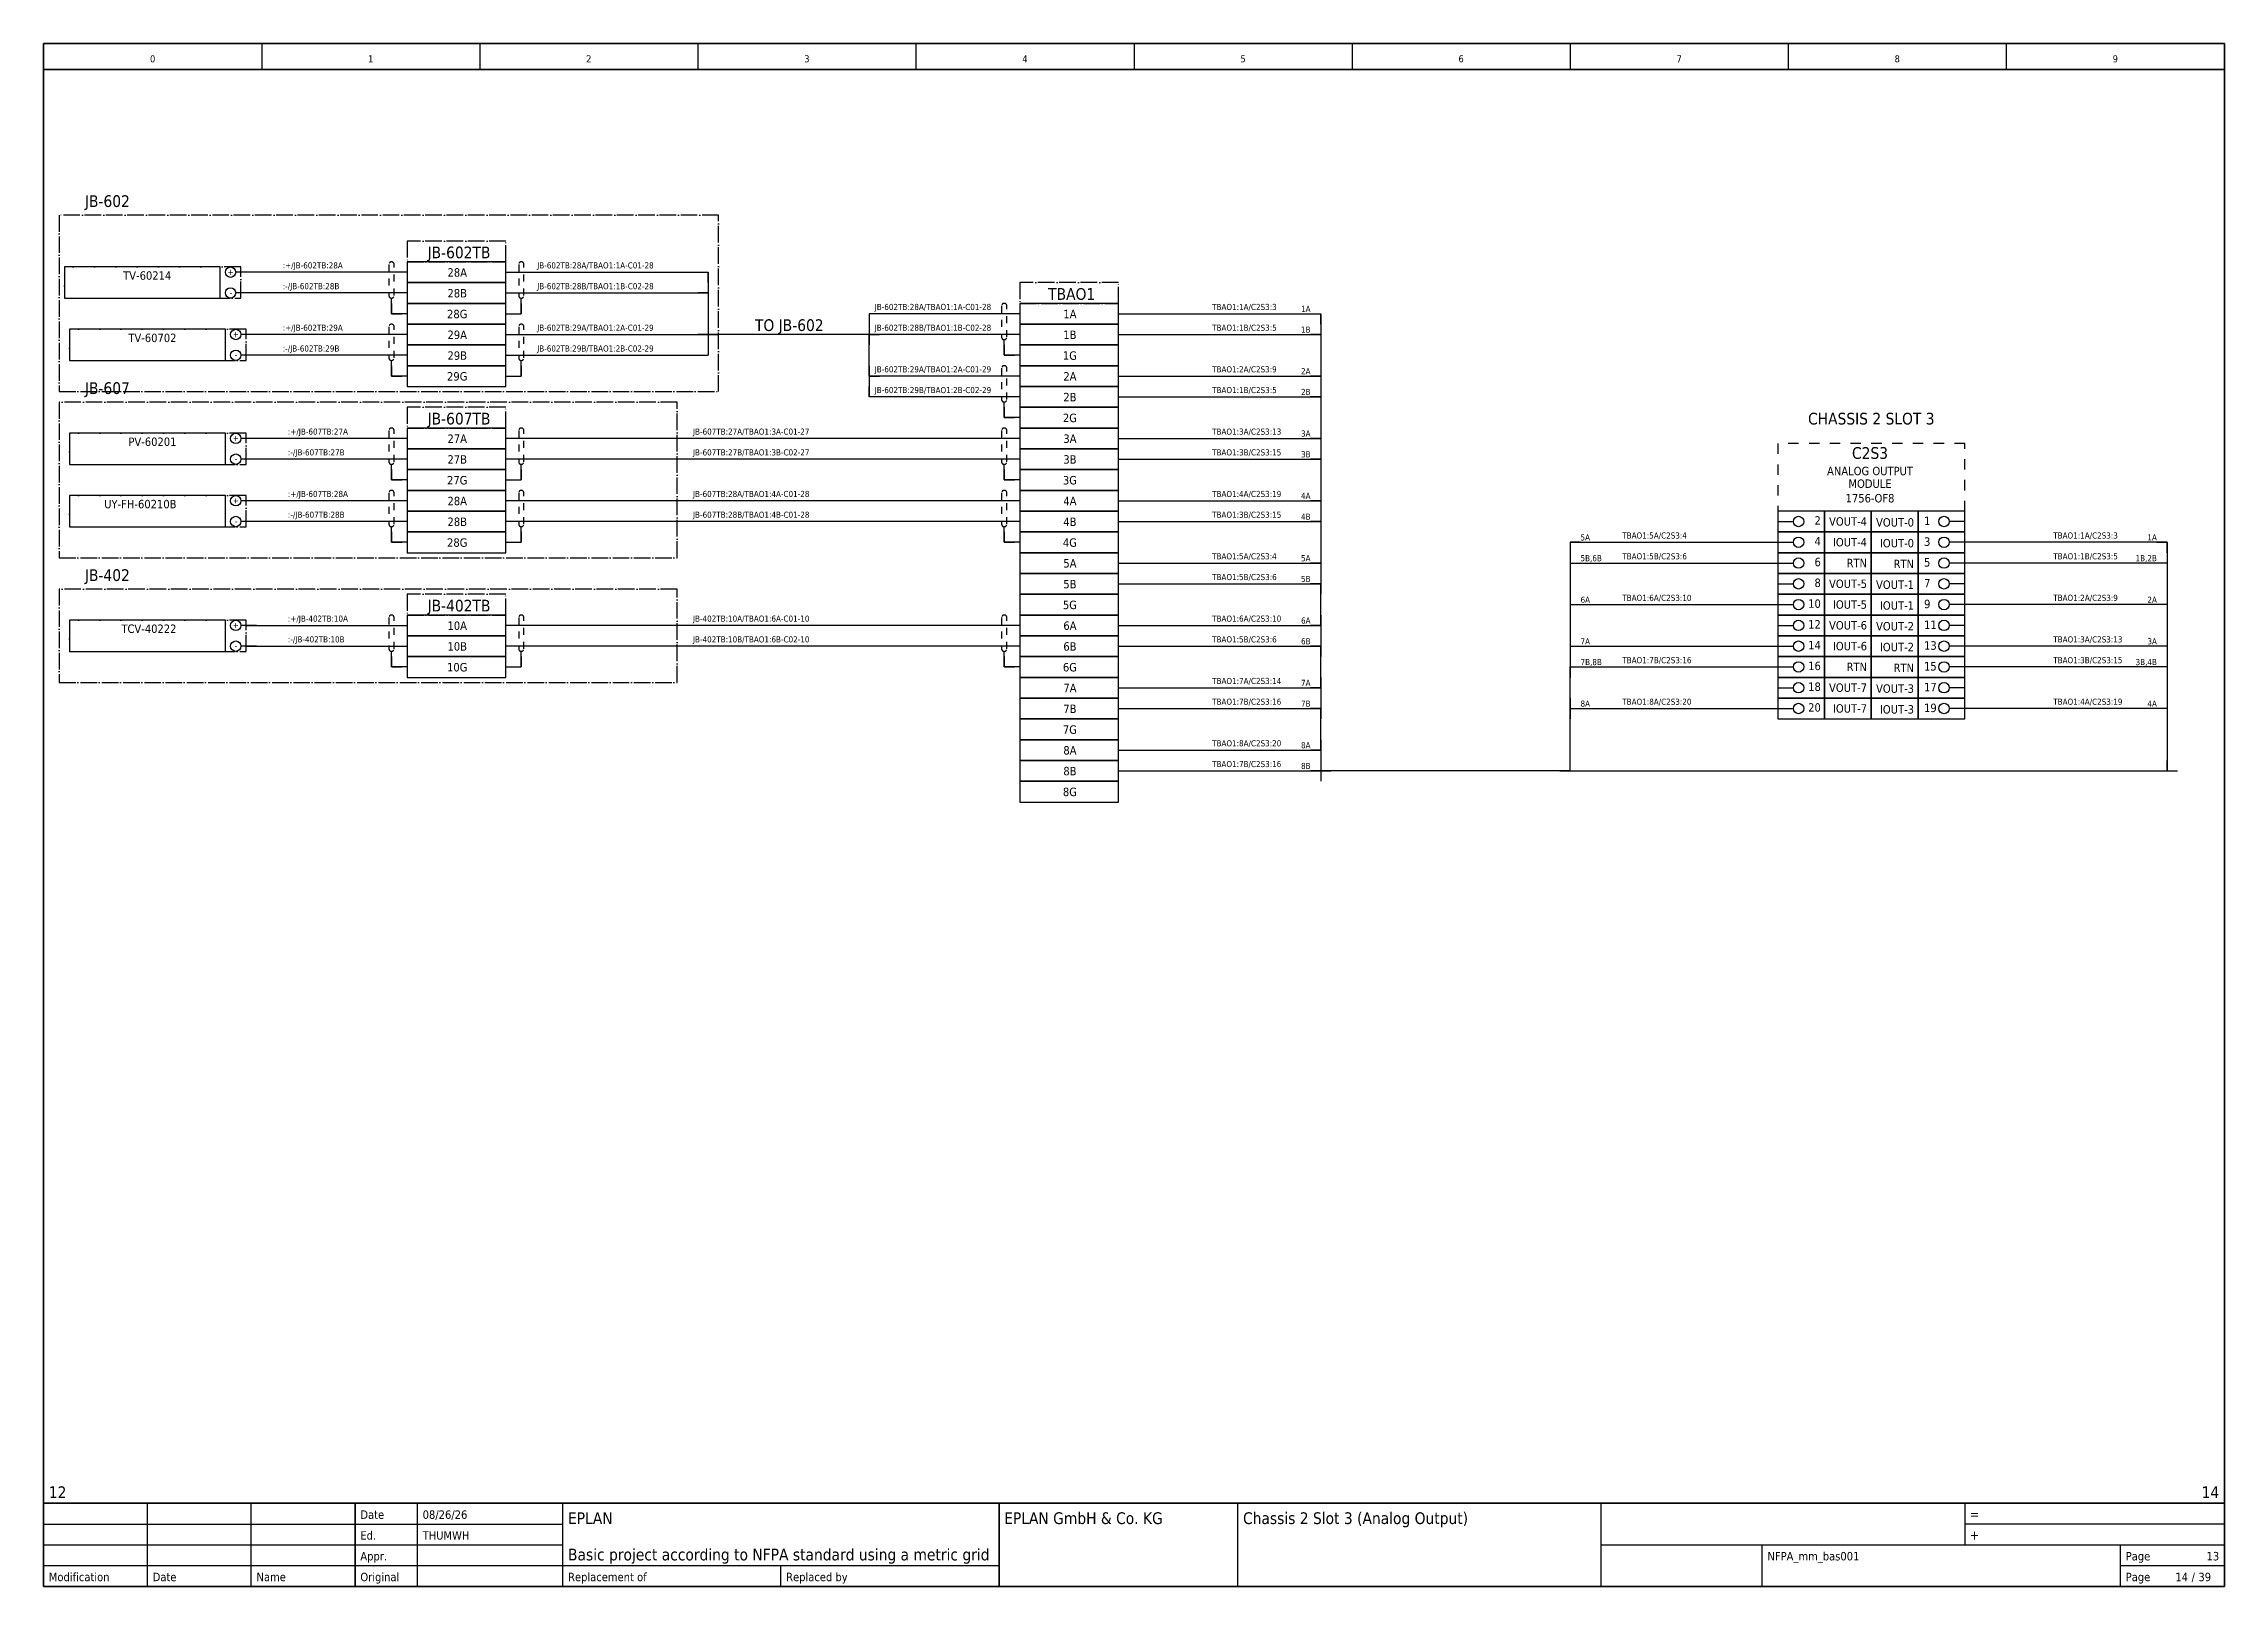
# Model space of a CAD drawing. Header units: millimetres. Extents: x 0 to 1792788, y -13 to 262234.
# Drawn here: x 0 to 420, y 0 to 297 of the extents above; entities that cross this region are included whole.
import ezdxf
from ezdxf.enums import TextEntityAlignment as Align

# ---------------------------------------------------------------- set-up
doc = ezdxf.new("R2010")
doc.units = ezdxf.units.MM
doc.linetypes.add('EPL_DASH', pattern=[1, 0.5, -0.5])
doc.linetypes.add('EPL_DASHDOT', pattern=[1, 0.8, -0.1, 0, -0.1])
for name, color, linetype, lineweight in [('EPLAN108', 5, 'Continuous', 35), ('EPLAN201', 7, 'Continuous', 35), ('EPLAN300', 5, 'Continuous', 25), ('EPLAN302', 5, 'Continuous', 25), ('EPLAN303', 6, 'Continuous', 25), ('EPLAN305', 5, 'Continuous', 25), ('EPLAN306', 6, 'EPL_DASH', 25), ('EPLAN307', 134, 'EPL_DASHDOT', 25), ('EPLAN311', 7, 'Continuous', 25), ('EPLAN314', 5, 'EPL_DASH', 25), ('EPLAN317', 7, 'Continuous', 25), ('EPLAN318', 7, 'Continuous', 25), ('EPLAN400', 5, 'Continuous', 35), ('EPLAN405', 7, 'Continuous', 25), ('EPLAN421', 5, 'Continuous', 35), ('EPLAN429', 251, 'Continuous', 35), ('EPLAN432', 7, 'Continuous', 35), ('EPLAN433', 251, 'Continuous', 35), ('EPLAN440', 73, 'Continuous', 35), ('EPLAN451', 7, 'Continuous', 35), ('EPLAN452', 7, 'Continuous', 35), ('EPLAN453', 7, 'Continuous', 35), ('EPLAN500', 7, 'Continuous', 35), ('EPLAN501', 7, 'Continuous', 35), ('EPLAN502', 7, 'Continuous', 35), ('EPLAN503', 7, 'Continuous', 35), ('EPLAN504', 7, 'Continuous', 35), ('EPLAN546', 1, 'Continuous', 25)]:
    doc.layers.add(name, color=color, linetype=linetype, lineweight=lineweight)
doc.styles.add('Tahoma', font='')
doc.styles.get('Tahoma').set_extended_font_data('Tahoma')

msp = doc.modelspace()

# ---------------------------------------------------------------- texts
at = {"layer": 'EPLAN108', "color": 5, "style": 'Tahoma'}
for s, height, p in [('JB-602TB', 2.257, (80, 255)), ('TBAO1', 2.257, (198, 247)), ('JB-607TB', 2.257, (80, 223)), ('CHASSIS 2 SLOT 3', 2.2575, (352, 223)), ('JB-402TB', 2.257, (80, 187))]:
    msp.add_text(s, height=height, dxfattribs=at).set_placement(p, align=Align.BOTTOM_CENTER)
msp.add_text('TO JB-602', height=2.257, dxfattribs=at).set_placement((137, 241), align=Align.BOTTOM_LEFT)
at = {"layer": 'EPLAN318', "color": 7, "style": 'Tahoma'}
for s, p in [('1A', (244, 245)), ('1B', (244, 241)), ('2A', (244, 233)), ('2B', (244, 229)), ('3B', (244, 217)), ('3A', (244, 221)), ('4A', (244, 209)), ('4B', (244, 205)), ('1A', (407, 201)), ('5A', (244, 197)), ('1B,2B', (407, 197)), ('5B', (244, 193)), ('2A', (407, 189)), ('6A', (244, 185)), ('6B', (244, 181)), ('3A', (407, 181)), ('3B,4B', (407, 177)), ('7A', (244, 173)), ('7B', (244, 169)), ('4A', (407, 169)), ('8A', (244, 161)), ('8B', (244, 157))]:
    msp.add_text(s, height=1.174, dxfattribs=at).set_placement(p, align=Align.BOTTOM_RIGHT)
for s, p in [('5A', (296, 201)), ('5B,6B', (296, 197)), ('6A', (296, 189)), ('7A', (296, 181)), ('7B,8B', (296, 177)), ('8A', (296, 169))]:
    msp.add_text(s, height=1.174, dxfattribs=at).set_placement(p, align=Align.BOTTOM_LEFT)

# ---------------------------------------------------------------- blocks, each defined once
blk = doc.blocks.new('EPLFRAME')
at = {"layer": 'EPLAN201', "linetype": 'Continuous', "lineweight": 25, "ltscale": 4}
for p, q in [((42, 297), (42, 292)), ((84, 297), (84, 292)), ((126, 297), (126, 292)), ((168, 297), (168, 292)), ((210, 297), (210, 292)), ((252, 297), (252, 292)), ((294, 297), (294, 292)), ((336, 297), (336, 292)), ((378, 297), (378, 292)), ((20, 0), (20, 16)), ((40, 0), (40, 16)), ((72, 0), (72, 16)), ((100, 0), (100, 16)), ((230, 0), (230, 16)), ((300, 0), (300, 16)), ((370, 16), (370, 8)), ((0, 12), (100, 12)), ((420, 12), (370, 12)), ((0, 8), (100, 8)), ((300, 8), (420, 8)), ((331, 0), (331, 8)), ((400, 0), (400, 8)), ((0, 4), (184, 4)), ((142, 0), (142, 4)), ((400, 4), (420, 4))]:
    blk.add_line(p, q, dxfattribs=at)
at = {"layer": 'EPLAN201', "linetype": 'Continuous', "lineweight": 35, "ltscale": 4}
for p, q in [((0, 292), (420, 292)), ((0, 16), (420, 16)), ((60, 0), (60, 16)), ((184, 0), (184, 16))]:
    blk.add_line(p, q, dxfattribs=at)
blk.add_lwpolyline([(0, 0), (420, 0), (420, 297), (0, 297)], close=True, dxfattribs=at)
at = {"layer": 'EPLAN201', "color": 7, "style": 'Tahoma'}
for s, height, p in [('Date', 1.625, (61, 13)), ('=', 1.81, (371, 13)), ('Ed.', 1.625, (61, 9)), ('+', 1.81, (371, 9)), ('Appr.', 1.625, (61, 5)), ('Page', 1.625, (401, 5)), ('Modification', 1.6254, (1, 1)), ('Date', 1.625, (21, 1)), ('Name', 1.625, (41, 1)), ('Original', 1.625, (61, 1)), ('Replacement of', 1.6254, (101, 1)), ('Replaced by', 1.6254, (143, 1)), ('Page', 1.625, (401, 1))]:
    blk.add_text(s, height=height, dxfattribs=at).set_placement(p)
blk.add_text('/', height=1.63, dxfattribs=at).set_placement((414, 1), align=Align.CENTER)
at = {"layer": 'EPLAN451', "color": 7, "style": 'Tahoma'}
for tag, p, height in [('14_10014', (101, 12), 2.26), ('14_10015', (185, 12), 2.26), ('14_10011', (101, 5), 2.26), ('14_10013', (332, 5), 1.63), ('14_10151', (73, 1), 1.63), ('14_10300', (415, 1), 1.63)]:
    blk.add_attdef(tag, p, '', height=height, dxfattribs=at)
blk.add_attdef('4_25020', text='', height=1.63, dxfattribs=at).set_placement((413, 1), align=Align.RIGHT)
at = {"layer": 'EPLAN452', "color": 7, "style": 'Tahoma'}
for tag, p, height in [('4_11041', (1, 17), 2.26), ('4_11071[1]', (1, 13), 1.63), ('4_11074[1]', (21, 13), 1.63), ('4_11070[1]', (41, 13), 1.63), ('4_11024', (73, 13), 1.63), ('4_11011', (231, 12), 2.26), ('4_11030', (301, 12), 2.26), ('4_20132_1001', (374, 13), 1.63), ('4_11071[2]', (1, 9), 1.63), ('4_11074[2]', (21, 9), 1.63), ('4_11070[2]', (41, 9), 1.63), ('4_11022', (73, 9), 1.63), ('4_20134_1001', (374, 9), 1.63), ('4_11071[3]', (1, 5), 1.63), ('4_11074[3]', (21, 5), 1.63), ('4_11070[3]', (41, 5), 1.63), ('4_11080', (73, 5), 1.63), ('4_11059', (301, 5), 1.63)]:
    blk.add_attdef(tag, p, '', height=height, dxfattribs=at)
for tag, height, p in [('4_11040', 2.26, (419, 17)), ('4_11000', 1.63, (419, 5)), ('4_11085', 1.63, (141, 1)), ('4_11086', 1.63, (183, 1))]:
    blk.add_attdef(tag, text='', height=height, dxfattribs=at).set_placement(p, align=Align.RIGHT)
at = {"layer": 'EPLAN453', "color": 7, "style": 'Tahoma'}
for tag, p in [('53_19005_1', (21, 293)), ('53_19005', (63, 293)), ('53_19005_8', (105, 293)), ('53_19005_6', (147, 293)), ('53_19005_7', (189, 293)), ('53_19005_9', (231, 293)), ('53_19005_3', (273, 293)), ('53_19005_2', (315, 293)), ('53_19005_4', (357, 293)), ('53_19005_5', (399, 293))]:
    blk.add_attdef(tag, text='', height=1.35, dxfattribs=at).set_placement(p, align=Align.BOTTOM_CENTER)
blk = doc.blocks.new('EPLSYM_LibrarySPECIAL_en_US_Symbol427_Variant5_Placement1')
at = {"layer": 'EPLAN421', "color": 5, "style": 'Tahoma'}
for tag, p in [('17_20029[1]', (-0.9525, 3.335)), ('17_20029[2]', (20.0025, 3.335))]:
    blk.add_attdef(tag, text='', height=1.1739, dxfattribs=at).set_placement(p, align=Align.BOTTOM_RIGHT)
at = {"layer": 'EPLAN433', "color": 251, "style": 'Tahoma'}
blk.add_attdef('17_20406_1', text='', height=1.6254, dxfattribs=at).set_placement((0.9525, 1.5875), align=Align.BOTTOM_RIGHT)
blk.add_attdef('17_20406', text='', height=1.6254, dxfattribs=at).set_placement((0.9525, 1.5875), align=Align.BOTTOM_LEFT)
blk = doc.blocks.new('EPLSYM_LibrarySPECIAL_en_US_Symbol427_Variant5_Placement1_1')
at = {"layer": 'EPLAN421', "color": 5, "style": 'Tahoma'}
for tag, p in [('17_20029[1]', (-0.9525, 3.335)), ('17_20029[2]', (20.0025, 3.335))]:
    blk.add_attdef(tag, text='', height=1.1739, dxfattribs=at).set_placement(p, align=Align.BOTTOM_RIGHT)
at = {"layer": 'EPLAN433', "color": 251, "style": 'Tahoma'}
blk.add_attdef('17_20406_1', text='', height=1.6254, dxfattribs=at).set_placement((0.9525, 1.5875), align=Align.BOTTOM_RIGHT)
blk.add_attdef('17_20406', text='', height=1.6254, dxfattribs=at).set_placement((0.9525, 1.5875), align=Align.BOTTOM_LEFT)
blk = doc.blocks.new('EPLSYM_LibrarySPECIAL_en_US_Symbol427_Variant5_Placement1_2')
at = {"layer": 'EPLAN421', "color": 5, "style": 'Tahoma'}
for tag, p in [('17_20029[1]', (-0.9525, 3.335)), ('17_20029[2]', (20.0025, 3.335))]:
    blk.add_attdef(tag, text='', height=1.1739, dxfattribs=at).set_placement(p, align=Align.BOTTOM_RIGHT)
at = {"layer": 'EPLAN433', "color": 251, "style": 'Tahoma'}
blk.add_attdef('17_20406_1', text='', height=1.6254, dxfattribs=at).set_placement((0.9525, 1.5875), align=Align.BOTTOM_RIGHT)
blk.add_attdef('17_20406', text='', height=1.6254, dxfattribs=at).set_placement((0.9525, 1.5875), align=Align.BOTTOM_LEFT)
blk = doc.blocks.new('EPLSYM_LibrarySPECIAL_en_US_Symbol427_Variant5_Placement1_3')
at = {"layer": 'EPLAN421', "color": 5, "style": 'Tahoma'}
for tag, p in [('17_20029[1]', (-0.9525, 3.335)), ('17_20029[2]', (20.0025, 3.335))]:
    blk.add_attdef(tag, text='', height=1.1739, dxfattribs=at).set_placement(p, align=Align.BOTTOM_RIGHT)
at = {"layer": 'EPLAN433', "color": 251, "style": 'Tahoma'}
blk.add_attdef('17_20406_1', text='', height=1.6254, dxfattribs=at).set_placement((0.9525, 1.5875), align=Align.BOTTOM_RIGHT)
blk.add_attdef('17_20406', text='', height=1.6254, dxfattribs=at).set_placement((0.9525, 1.5875), align=Align.BOTTOM_LEFT)
blk = doc.blocks.new('EPLSYM_LibrarySPECIAL_Symbol2_Variant0_Placement1')
at = {"layer": 'EPLAN307', "lineweight": 25, "ltscale": 4}
blk.add_lwpolyline([(0, -6), (34, -6), (34, 0), (0, 0)], close=True, dxfattribs=at)
at = {"layer": 'EPLAN400', "color": 5, "style": 'Tahoma'}
blk.add_attdef('88_20010', text='', height=2.2575, dxfattribs=at).set_placement((-1.5, -0.9515), align=Align.TOP_RIGHT)
at = {"layer": 'EPLAN500', "color": 7, "style": 'Tahoma'}
blk.add_attdef('88_20027', text='', height=1.6254, dxfattribs=at).set_placement((-1.5, -4.57508), align=Align.TOP_RIGHT)
at = {"layer": 'EPLAN501', "color": 7, "style": 'Tahoma'}
blk.add_attdef('88_20011', text='', height=1.6254, dxfattribs=at).set_placement((-1.5, -9.97508), align=Align.TOP_RIGHT)
at = {"layer": 'EPLAN502', "color": 7, "style": 'Tahoma'}
blk.add_attdef('88_20025', text='', height=1.6254, dxfattribs=at).set_placement((-1.5, -12.67508), align=Align.TOP_RIGHT)
at = {"layer": 'EPLAN503', "color": 7, "style": 'Tahoma'}
blk.add_attdef('88_20024', text='', height=1.6254, dxfattribs=at).set_placement((-1.5, -15.37508), align=Align.TOP_RIGHT)
at = {"layer": 'EPLAN504', "color": 7, "style": 'Tahoma'}
blk.add_attdef('88_20901[1]', text='', height=1.6254, dxfattribs=at).set_placement((-1.5, -7.27508), align=Align.TOP_RIGHT)
blk = doc.blocks.new('EPLSYM_LibrarySPECIAL_Symbol0_Variant0_Placement1')
at = {"layer": 'EPLAN305', "lineweight": 25, "ltscale": 4}
blk.add_lwpolyline([(0, -6), (30, -6), (30, 0), (0, 0)], close=True, dxfattribs=at)
at = {"layer": 'EPLAN400', "color": 5, "style": 'Tahoma'}
blk.add_attdef('17_20010', text='', height=2.2575, dxfattribs=at).set_placement((-1.5, -0.9515), align=Align.TOP_RIGHT)
at = {"layer": 'EPLAN440', "color": 73, "style": 'Tahoma'}
blk.add_attdef('17_20300', text='', height=1.6254, dxfattribs=at).set_placement((-1.5, -4.57508), align=Align.TOP_RIGHT)
at = {"layer": 'EPLAN500', "color": 7, "style": 'Tahoma'}
blk.add_attdef('17_20027', text='', height=1.6254, dxfattribs=at).set_placement((-1.5, -7.27508), align=Align.TOP_RIGHT)
at = {"layer": 'EPLAN501', "color": 7, "style": 'Tahoma'}
blk.add_attdef('17_20011', text='', height=1.6254, dxfattribs=at).set_placement((-1.5, -12.67508), align=Align.TOP_RIGHT)
at = {"layer": 'EPLAN502', "color": 7, "style": 'Tahoma'}
blk.add_attdef('17_20025', text='', height=1.6254, dxfattribs=at).set_placement((-1.5, -15.37508), align=Align.TOP_RIGHT)
at = {"layer": 'EPLAN503', "color": 7, "style": 'Tahoma'}
blk.add_attdef('17_20024', text='', height=1.6254, dxfattribs=at).set_placement((-1.5, -18.07508), align=Align.TOP_RIGHT)
at = {"layer": 'EPLAN504', "color": 7, "style": 'Tahoma'}
blk.add_attdef('17_20901[1]', text='', height=1.6254, dxfattribs=at).set_placement((-1.5, -9.97508), align=Align.TOP_RIGHT)
blk = doc.blocks.new('EPLSYM_LibrarySPECIAL_Symbol17_Variant3_Placement1')
at = {"layer": 'EPLAN302', "lineweight": 25, "ltscale": 4}
blk.add_line((4, 0), (1, 0), dxfattribs=at)
blk.add_circle((0, 0), 1, dxfattribs=at)
at = {"layer": 'EPLAN421', "color": 5, "style": 'Tahoma'}
blk.add_attdef('17_20039', text='', height=1.17, dxfattribs=at).set_placement((3, 1), align=Align.BOTTOM_RIGHT)
blk = doc.blocks.new('EPLSYM_LibrarySPECIAL_Symbol2_Variant0_Placement1_1')
at = {"layer": 'EPLAN307', "lineweight": 25, "ltscale": 4}
blk.add_lwpolyline([(0, -6), (34, -6), (34, 0), (0, 0)], close=True, dxfattribs=at)
at = {"layer": 'EPLAN400', "color": 5, "style": 'Tahoma'}
blk.add_attdef('88_20010', text='', height=2.2575, dxfattribs=at).set_placement((-1.5, -0.9515), align=Align.TOP_RIGHT)
at = {"layer": 'EPLAN500', "color": 7, "style": 'Tahoma'}
blk.add_attdef('88_20027', text='', height=1.6254, dxfattribs=at).set_placement((-1.5, -4.57508), align=Align.TOP_RIGHT)
at = {"layer": 'EPLAN501', "color": 7, "style": 'Tahoma'}
blk.add_attdef('88_20011', text='', height=1.6254, dxfattribs=at).set_placement((-1.5, -9.97508), align=Align.TOP_RIGHT)
at = {"layer": 'EPLAN502', "color": 7, "style": 'Tahoma'}
blk.add_attdef('88_20025', text='', height=1.6254, dxfattribs=at).set_placement((-1.5, -12.67508), align=Align.TOP_RIGHT)
at = {"layer": 'EPLAN503', "color": 7, "style": 'Tahoma'}
blk.add_attdef('88_20024', text='', height=1.6254, dxfattribs=at).set_placement((-1.5, -15.37508), align=Align.TOP_RIGHT)
at = {"layer": 'EPLAN504', "color": 7, "style": 'Tahoma'}
blk.add_attdef('88_20901[1]', text='', height=1.6254, dxfattribs=at).set_placement((-1.5, -7.27508), align=Align.TOP_RIGHT)
blk = doc.blocks.new('EPLSYM_LibrarySPECIAL_Symbol0_Variant0_Placement1_1')
at = {"layer": 'EPLAN305', "lineweight": 25, "ltscale": 4}
blk.add_lwpolyline([(0, -6), (30, -6), (30, 0), (0, 0)], close=True, dxfattribs=at)
at = {"layer": 'EPLAN400', "color": 5, "style": 'Tahoma'}
blk.add_attdef('17_20010', text='', height=2.2575, dxfattribs=at).set_placement((-1.5, -0.9515), align=Align.TOP_RIGHT)
at = {"layer": 'EPLAN440', "color": 73, "style": 'Tahoma'}
blk.add_attdef('17_20300', text='', height=1.6254, dxfattribs=at).set_placement((-1.5, -4.57508), align=Align.TOP_RIGHT)
at = {"layer": 'EPLAN500', "color": 7, "style": 'Tahoma'}
blk.add_attdef('17_20027', text='', height=1.6254, dxfattribs=at).set_placement((-1.5, -7.27508), align=Align.TOP_RIGHT)
at = {"layer": 'EPLAN501', "color": 7, "style": 'Tahoma'}
blk.add_attdef('17_20011', text='', height=1.6254, dxfattribs=at).set_placement((-1.5, -12.67508), align=Align.TOP_RIGHT)
at = {"layer": 'EPLAN502', "color": 7, "style": 'Tahoma'}
blk.add_attdef('17_20025', text='', height=1.6254, dxfattribs=at).set_placement((-1.5, -15.37508), align=Align.TOP_RIGHT)
at = {"layer": 'EPLAN503', "color": 7, "style": 'Tahoma'}
blk.add_attdef('17_20024', text='', height=1.6254, dxfattribs=at).set_placement((-1.5, -18.07508), align=Align.TOP_RIGHT)
at = {"layer": 'EPLAN504', "color": 7, "style": 'Tahoma'}
blk.add_attdef('17_20901[1]', text='', height=1.6254, dxfattribs=at).set_placement((-1.5, -9.97508), align=Align.TOP_RIGHT)
blk = doc.blocks.new('EPLSYM_LibrarySPECIAL_en_US_Symbol427_Variant5_Placement1_4')
at = {"layer": 'EPLAN421', "color": 5, "style": 'Tahoma'}
for tag, p in [('17_20029[1]', (-0.9525, 3.335)), ('17_20029[2]', (20.0025, 3.335))]:
    blk.add_attdef(tag, text='', height=1.1739, dxfattribs=at).set_placement(p, align=Align.BOTTOM_RIGHT)
at = {"layer": 'EPLAN433', "color": 251, "style": 'Tahoma'}
blk.add_attdef('17_20406_1', text='', height=1.6254, dxfattribs=at).set_placement((0.9525, 1.5875), align=Align.BOTTOM_RIGHT)
blk.add_attdef('17_20406', text='', height=1.6254, dxfattribs=at).set_placement((0.9525, 1.5875), align=Align.BOTTOM_LEFT)
blk = doc.blocks.new('EPLSYM_LibrarySPECIAL_en_US_Symbol427_Variant5_Placement1_5')
at = {"layer": 'EPLAN421', "color": 5, "style": 'Tahoma'}
for tag, p in [('17_20029[1]', (-0.9525, 3.335)), ('17_20029[2]', (20.0025, 3.335))]:
    blk.add_attdef(tag, text='', height=1.1739, dxfattribs=at).set_placement(p, align=Align.BOTTOM_RIGHT)
at = {"layer": 'EPLAN433', "color": 251, "style": 'Tahoma'}
blk.add_attdef('17_20406_1', text='', height=1.6254, dxfattribs=at).set_placement((0.9525, 1.5875), align=Align.BOTTOM_RIGHT)
blk.add_attdef('17_20406', text='', height=1.6254, dxfattribs=at).set_placement((0.9525, 1.5875), align=Align.BOTTOM_LEFT)
blk = doc.blocks.new('EPLSYM_LibrarySPECIAL_en_US_Symbol427_Variant5_Placement1_6')
at = {"layer": 'EPLAN421', "color": 5, "style": 'Tahoma'}
for tag, p in [('17_20029[1]', (-0.9525, 3.335)), ('17_20029[2]', (20.0025, 3.335))]:
    blk.add_attdef(tag, text='', height=1.1739, dxfattribs=at).set_placement(p, align=Align.BOTTOM_RIGHT)
at = {"layer": 'EPLAN433', "color": 251, "style": 'Tahoma'}
blk.add_attdef('17_20406_1', text='', height=1.6254, dxfattribs=at).set_placement((0.9525, 1.5875), align=Align.BOTTOM_RIGHT)
blk.add_attdef('17_20406', text='', height=1.6254, dxfattribs=at).set_placement((0.9525, 1.5875), align=Align.BOTTOM_LEFT)
blk = doc.blocks.new('EPLSYM_LibrarySPECIAL_en_US_Symbol427_Variant5_Placement1_7')
at = {"layer": 'EPLAN421', "color": 5, "style": 'Tahoma'}
for tag, p in [('17_20029[1]', (-0.9525, 3.335)), ('17_20029[2]', (20.0025, 3.335))]:
    blk.add_attdef(tag, text='', height=1.1739, dxfattribs=at).set_placement(p, align=Align.BOTTOM_RIGHT)
at = {"layer": 'EPLAN433', "color": 251, "style": 'Tahoma'}
blk.add_attdef('17_20406_1', text='', height=1.6254, dxfattribs=at).set_placement((0.9525, 1.5875), align=Align.BOTTOM_RIGHT)
blk.add_attdef('17_20406', text='', height=1.6254, dxfattribs=at).set_placement((0.9525, 1.5875), align=Align.BOTTOM_LEFT)
blk = doc.blocks.new('EPLSYM_LibrarySPECIAL_en_US_Symbol427_Variant5_Placement1_8')
at = {"layer": 'EPLAN421', "color": 5, "style": 'Tahoma'}
for tag, p in [('17_20029[1]', (-0.9525, 3.335)), ('17_20029[2]', (20.0025, 3.335))]:
    blk.add_attdef(tag, text='', height=1.1739, dxfattribs=at).set_placement(p, align=Align.BOTTOM_RIGHT)
at = {"layer": 'EPLAN433', "color": 251, "style": 'Tahoma'}
blk.add_attdef('17_20406_1', text='', height=1.6254, dxfattribs=at).set_placement((0.9525, 1.5875), align=Align.BOTTOM_RIGHT)
blk.add_attdef('17_20406', text='', height=1.6254, dxfattribs=at).set_placement((0.9525, 1.5875), align=Align.BOTTOM_LEFT)
blk = doc.blocks.new('EPLSYM_LibrarySPECIAL_en_US_Symbol427_Variant5_Placement1_9')
at = {"layer": 'EPLAN421', "color": 5, "style": 'Tahoma'}
for tag, p in [('17_20029[1]', (-0.9525, 3.335)), ('17_20029[2]', (20.0025, 3.335))]:
    blk.add_attdef(tag, text='', height=1.1739, dxfattribs=at).set_placement(p, align=Align.BOTTOM_RIGHT)
at = {"layer": 'EPLAN433', "color": 251, "style": 'Tahoma'}
blk.add_attdef('17_20406_1', text='', height=1.6254, dxfattribs=at).set_placement((0.9525, 1.5875), align=Align.BOTTOM_RIGHT)
blk.add_attdef('17_20406', text='', height=1.6254, dxfattribs=at).set_placement((0.9525, 1.5875), align=Align.BOTTOM_LEFT)
blk = doc.blocks.new('EPLSYM_LibrarySPECIAL_en_US_Symbol427_Variant5_Placement1_10')
at = {"layer": 'EPLAN421', "color": 5, "style": 'Tahoma'}
for tag, p in [('17_20029[1]', (-0.9525, 3.335)), ('17_20029[2]', (20.0025, 3.335))]:
    blk.add_attdef(tag, text='', height=1.1739, dxfattribs=at).set_placement(p, align=Align.BOTTOM_RIGHT)
at = {"layer": 'EPLAN433', "color": 251, "style": 'Tahoma'}
blk.add_attdef('17_20406_1', text='', height=1.6254, dxfattribs=at).set_placement((0.9525, 1.5875), align=Align.BOTTOM_RIGHT)
blk.add_attdef('17_20406', text='', height=1.6254, dxfattribs=at).set_placement((0.9525, 1.5875), align=Align.BOTTOM_LEFT)
blk = doc.blocks.new('EPLSYM_LibrarySPECIAL_en_US_Symbol427_Variant5_Placement1_11')
at = {"layer": 'EPLAN421', "color": 5, "style": 'Tahoma'}
for tag, p in [('17_20029[1]', (-0.9525, 3.335)), ('17_20029[2]', (20.0025, 3.335))]:
    blk.add_attdef(tag, text='', height=1.1739, dxfattribs=at).set_placement(p, align=Align.BOTTOM_RIGHT)
at = {"layer": 'EPLAN433', "color": 251, "style": 'Tahoma'}
blk.add_attdef('17_20406_1', text='', height=1.6254, dxfattribs=at).set_placement((0.9525, 1.5875), align=Align.BOTTOM_RIGHT)
blk.add_attdef('17_20406', text='', height=1.6254, dxfattribs=at).set_placement((0.9525, 1.5875), align=Align.BOTTOM_LEFT)
blk = doc.blocks.new('EPLSYM_LibrarySPECIAL_en_US_Symbol427_Variant5_Placement1_12')
at = {"layer": 'EPLAN421', "color": 5, "style": 'Tahoma'}
for tag, p in [('17_20029[1]', (-0.9525, 3.335)), ('17_20029[2]', (20.0025, 3.335))]:
    blk.add_attdef(tag, text='', height=1.1739, dxfattribs=at).set_placement(p, align=Align.BOTTOM_RIGHT)
at = {"layer": 'EPLAN433', "color": 251, "style": 'Tahoma'}
blk.add_attdef('17_20406_1', text='', height=1.6254, dxfattribs=at).set_placement((0.9525, 1.5875), align=Align.BOTTOM_RIGHT)
blk.add_attdef('17_20406', text='', height=1.6254, dxfattribs=at).set_placement((0.9525, 1.5875), align=Align.BOTTOM_LEFT)
blk = doc.blocks.new('EPLSYM_LibrarySPECIAL_en_US_Symbol427_Variant5_Placement1_13')
at = {"layer": 'EPLAN421', "color": 5, "style": 'Tahoma'}
for tag, p in [('17_20029[1]', (-0.9525, 3.335)), ('17_20029[2]', (20.0025, 3.335))]:
    blk.add_attdef(tag, text='', height=1.1739, dxfattribs=at).set_placement(p, align=Align.BOTTOM_RIGHT)
at = {"layer": 'EPLAN433', "color": 251, "style": 'Tahoma'}
blk.add_attdef('17_20406_1', text='', height=1.6254, dxfattribs=at).set_placement((0.9525, 1.5875), align=Align.BOTTOM_RIGHT)
blk.add_attdef('17_20406', text='', height=1.6254, dxfattribs=at).set_placement((0.9525, 1.5875), align=Align.BOTTOM_LEFT)
blk = doc.blocks.new('EPLSYM_LibrarySPECIAL_en_US_Symbol427_Variant5_Placement1_14')
at = {"layer": 'EPLAN421', "color": 5, "style": 'Tahoma'}
for tag, p in [('17_20029[1]', (-0.9525, 3.335)), ('17_20029[2]', (20.0025, 3.335))]:
    blk.add_attdef(tag, text='', height=1.1739, dxfattribs=at).set_placement(p, align=Align.BOTTOM_RIGHT)
at = {"layer": 'EPLAN433', "color": 251, "style": 'Tahoma'}
blk.add_attdef('17_20406_1', text='', height=1.6254, dxfattribs=at).set_placement((0.9525, 1.5875), align=Align.BOTTOM_RIGHT)
blk.add_attdef('17_20406', text='', height=1.6254, dxfattribs=at).set_placement((0.9525, 1.5875), align=Align.BOTTOM_LEFT)
blk = doc.blocks.new('EPLSYM_LibrarySPECIAL_en_US_Symbol427_Variant5_Placement1_15')
at = {"layer": 'EPLAN421', "color": 5, "style": 'Tahoma'}
for tag, p in [('17_20029[1]', (-0.9525, 3.335)), ('17_20029[2]', (20.0025, 3.335))]:
    blk.add_attdef(tag, text='', height=1.1739, dxfattribs=at).set_placement(p, align=Align.BOTTOM_RIGHT)
at = {"layer": 'EPLAN433', "color": 251, "style": 'Tahoma'}
blk.add_attdef('17_20406_1', text='', height=1.6254, dxfattribs=at).set_placement((0.9525, 1.5875), align=Align.BOTTOM_RIGHT)
blk.add_attdef('17_20406', text='', height=1.6254, dxfattribs=at).set_placement((0.9525, 1.5875), align=Align.BOTTOM_LEFT)
blk = doc.blocks.new('EPLSYM_LibrarySPECIAL_en_US_Symbol427_Variant5_Placement1_16')
at = {"layer": 'EPLAN421', "color": 5, "style": 'Tahoma'}
for tag, p in [('17_20029[1]', (-0.9525, 3.335)), ('17_20029[2]', (20.0025, 3.335))]:
    blk.add_attdef(tag, text='', height=1.1739, dxfattribs=at).set_placement(p, align=Align.BOTTOM_RIGHT)
at = {"layer": 'EPLAN433', "color": 251, "style": 'Tahoma'}
blk.add_attdef('17_20406_1', text='', height=1.6254, dxfattribs=at).set_placement((0.9525, 1.5875), align=Align.BOTTOM_RIGHT)
blk.add_attdef('17_20406', text='', height=1.6254, dxfattribs=at).set_placement((0.9525, 1.5875), align=Align.BOTTOM_LEFT)
blk = doc.blocks.new('EPLSYM_LibrarySPECIAL_en_US_Symbol427_Variant5_Placement1_17')
at = {"layer": 'EPLAN421', "color": 5, "style": 'Tahoma'}
for tag, p in [('17_20029[1]', (-0.9525, 3.335)), ('17_20029[2]', (20.0025, 3.335))]:
    blk.add_attdef(tag, text='', height=1.1739, dxfattribs=at).set_placement(p, align=Align.BOTTOM_RIGHT)
at = {"layer": 'EPLAN433', "color": 251, "style": 'Tahoma'}
blk.add_attdef('17_20406_1', text='', height=1.6254, dxfattribs=at).set_placement((0.9525, 1.5875), align=Align.BOTTOM_RIGHT)
blk.add_attdef('17_20406', text='', height=1.6254, dxfattribs=at).set_placement((0.9525, 1.5875), align=Align.BOTTOM_LEFT)
blk = doc.blocks.new('EPLSYM_LibrarySPECIAL_en_US_Symbol427_Variant5_Placement1_18')
at = {"layer": 'EPLAN421', "color": 5, "style": 'Tahoma'}
for tag, p in [('17_20029[1]', (-0.9525, 3.335)), ('17_20029[2]', (20.0025, 3.335))]:
    blk.add_attdef(tag, text='', height=1.1739, dxfattribs=at).set_placement(p, align=Align.BOTTOM_RIGHT)
at = {"layer": 'EPLAN433', "color": 251, "style": 'Tahoma'}
blk.add_attdef('17_20406_1', text='', height=1.6254, dxfattribs=at).set_placement((0.9525, 1.5875), align=Align.BOTTOM_RIGHT)
blk.add_attdef('17_20406', text='', height=1.6254, dxfattribs=at).set_placement((0.9525, 1.5875), align=Align.BOTTOM_LEFT)
blk = doc.blocks.new('EPLSYM_LibrarySPECIAL_en_US_Symbol427_Variant5_Placement1_19')
at = {"layer": 'EPLAN421', "color": 5, "style": 'Tahoma'}
for tag, p in [('17_20029[1]', (-0.9525, 3.335)), ('17_20029[2]', (20.0025, 3.335))]:
    blk.add_attdef(tag, text='', height=1.1739, dxfattribs=at).set_placement(p, align=Align.BOTTOM_RIGHT)
at = {"layer": 'EPLAN433', "color": 251, "style": 'Tahoma'}
blk.add_attdef('17_20406_1', text='', height=1.6254, dxfattribs=at).set_placement((0.9525, 1.5875), align=Align.BOTTOM_RIGHT)
blk.add_attdef('17_20406', text='', height=1.6254, dxfattribs=at).set_placement((0.9525, 1.5875), align=Align.BOTTOM_LEFT)
blk = doc.blocks.new('EPLSYM_LibrarySPECIAL_en_US_Symbol427_Variant5_Placement1_20')
at = {"layer": 'EPLAN421', "color": 5, "style": 'Tahoma'}
for tag, p in [('17_20029[1]', (-0.9525, 3.335)), ('17_20029[2]', (20.0025, 3.335))]:
    blk.add_attdef(tag, text='', height=1.1739, dxfattribs=at).set_placement(p, align=Align.BOTTOM_RIGHT)
at = {"layer": 'EPLAN433', "color": 251, "style": 'Tahoma'}
blk.add_attdef('17_20406_1', text='', height=1.6254, dxfattribs=at).set_placement((0.9525, 1.5875), align=Align.BOTTOM_RIGHT)
blk.add_attdef('17_20406', text='', height=1.6254, dxfattribs=at).set_placement((0.9525, 1.5875), align=Align.BOTTOM_LEFT)
blk = doc.blocks.new('EPLSYM_LibrarySPECIAL_en_US_Symbol427_Variant5_Placement1_21')
at = {"layer": 'EPLAN421', "color": 5, "style": 'Tahoma'}
for tag, p in [('17_20029[1]', (-0.9525, 3.335)), ('17_20029[2]', (20.0025, 3.335))]:
    blk.add_attdef(tag, text='', height=1.1739, dxfattribs=at).set_placement(p, align=Align.BOTTOM_RIGHT)
at = {"layer": 'EPLAN433', "color": 251, "style": 'Tahoma'}
blk.add_attdef('17_20406_1', text='', height=1.6254, dxfattribs=at).set_placement((0.9525, 1.5875), align=Align.BOTTOM_RIGHT)
blk.add_attdef('17_20406', text='', height=1.6254, dxfattribs=at).set_placement((0.9525, 1.5875), align=Align.BOTTOM_LEFT)
blk = doc.blocks.new('EPLSYM_LibrarySPECIAL_en_US_Symbol427_Variant5_Placement1_22')
at = {"layer": 'EPLAN421', "color": 5, "style": 'Tahoma'}
for tag, p in [('17_20029[1]', (-0.9525, 3.335)), ('17_20029[2]', (20.0025, 3.335))]:
    blk.add_attdef(tag, text='', height=1.1739, dxfattribs=at).set_placement(p, align=Align.BOTTOM_RIGHT)
at = {"layer": 'EPLAN433', "color": 251, "style": 'Tahoma'}
blk.add_attdef('17_20406_1', text='', height=1.6254, dxfattribs=at).set_placement((0.9525, 1.5875), align=Align.BOTTOM_RIGHT)
blk.add_attdef('17_20406', text='', height=1.6254, dxfattribs=at).set_placement((0.9525, 1.5875), align=Align.BOTTOM_LEFT)
blk = doc.blocks.new('EPLSYM_LibrarySPECIAL_en_US_Symbol427_Variant5_Placement1_23')
at = {"layer": 'EPLAN421', "color": 5, "style": 'Tahoma'}
for tag, p in [('17_20029[1]', (-0.9525, 3.335)), ('17_20029[2]', (20.0025, 3.335))]:
    blk.add_attdef(tag, text='', height=1.1739, dxfattribs=at).set_placement(p, align=Align.BOTTOM_RIGHT)
at = {"layer": 'EPLAN433', "color": 251, "style": 'Tahoma'}
blk.add_attdef('17_20406_1', text='', height=1.6254, dxfattribs=at).set_placement((0.9525, 1.5875), align=Align.BOTTOM_RIGHT)
blk.add_attdef('17_20406', text='', height=1.6254, dxfattribs=at).set_placement((0.9525, 1.5875), align=Align.BOTTOM_LEFT)
blk = doc.blocks.new('EPLSYM_LibrarySPECIAL_en_US_Symbol427_Variant5_Placement1_24')
at = {"layer": 'EPLAN421', "color": 5, "style": 'Tahoma'}
for tag, p in [('17_20029[1]', (-0.9525, 3.335)), ('17_20029[2]', (20.0025, 3.335))]:
    blk.add_attdef(tag, text='', height=1.1739, dxfattribs=at).set_placement(p, align=Align.BOTTOM_RIGHT)
at = {"layer": 'EPLAN433', "color": 251, "style": 'Tahoma'}
blk.add_attdef('17_20406_1', text='', height=1.6254, dxfattribs=at).set_placement((0.9525, 1.5875), align=Align.BOTTOM_RIGHT)
blk.add_attdef('17_20406', text='', height=1.6254, dxfattribs=at).set_placement((0.9525, 1.5875), align=Align.BOTTOM_LEFT)
blk = doc.blocks.new('EPLSYM_LibrarySPECIAL_en_US_Symbol427_Variant5_Placement1_25')
at = {"layer": 'EPLAN421', "color": 5, "style": 'Tahoma'}
for tag, p in [('17_20029[1]', (-0.9525, 3.335)), ('17_20029[2]', (20.0025, 3.335))]:
    blk.add_attdef(tag, text='', height=1.1739, dxfattribs=at).set_placement(p, align=Align.BOTTOM_RIGHT)
at = {"layer": 'EPLAN433', "color": 251, "style": 'Tahoma'}
blk.add_attdef('17_20406_1', text='', height=1.6254, dxfattribs=at).set_placement((0.9525, 1.5875), align=Align.BOTTOM_RIGHT)
blk.add_attdef('17_20406', text='', height=1.6254, dxfattribs=at).set_placement((0.9525, 1.5875), align=Align.BOTTOM_LEFT)
blk = doc.blocks.new('EPLSYM_LibrarySPECIAL_en_US_Symbol427_Variant5_Placement1_26')
at = {"layer": 'EPLAN421', "color": 5, "style": 'Tahoma'}
for tag, p in [('17_20029[1]', (-0.9525, 3.335)), ('17_20029[2]', (20.0025, 3.335))]:
    blk.add_attdef(tag, text='', height=1.1739, dxfattribs=at).set_placement(p, align=Align.BOTTOM_RIGHT)
at = {"layer": 'EPLAN433', "color": 251, "style": 'Tahoma'}
blk.add_attdef('17_20406_1', text='', height=1.6254, dxfattribs=at).set_placement((0.9525, 1.5875), align=Align.BOTTOM_RIGHT)
blk.add_attdef('17_20406', text='', height=1.6254, dxfattribs=at).set_placement((0.9525, 1.5875), align=Align.BOTTOM_LEFT)
blk = doc.blocks.new('EPLSYM_LibrarySPECIAL_en_US_Symbol427_Variant5_Placement1_27')
at = {"layer": 'EPLAN421', "color": 5, "style": 'Tahoma'}
for tag, p in [('17_20029[1]', (-0.9525, 3.335)), ('17_20029[2]', (20.0025, 3.335))]:
    blk.add_attdef(tag, text='', height=1.1739, dxfattribs=at).set_placement(p, align=Align.BOTTOM_RIGHT)
at = {"layer": 'EPLAN433', "color": 251, "style": 'Tahoma'}
blk.add_attdef('17_20406_1', text='', height=1.6254, dxfattribs=at).set_placement((0.9525, 1.5875), align=Align.BOTTOM_RIGHT)
blk.add_attdef('17_20406', text='', height=1.6254, dxfattribs=at).set_placement((0.9525, 1.5875), align=Align.BOTTOM_LEFT)
blk = doc.blocks.new('EPLSYM_LibrarySPECIAL_en_US_Symbol427_Variant5_Placement1_28')
at = {"layer": 'EPLAN421', "color": 5, "style": 'Tahoma'}
for tag, p in [('17_20029[1]', (-0.9525, 3.335)), ('17_20029[2]', (20.0025, 3.335))]:
    blk.add_attdef(tag, text='', height=1.1739, dxfattribs=at).set_placement(p, align=Align.BOTTOM_RIGHT)
at = {"layer": 'EPLAN433', "color": 251, "style": 'Tahoma'}
blk.add_attdef('17_20406_1', text='', height=1.6254, dxfattribs=at).set_placement((0.9525, 1.5875), align=Align.BOTTOM_RIGHT)
blk.add_attdef('17_20406', text='', height=1.6254, dxfattribs=at).set_placement((0.9525, 1.5875), align=Align.BOTTOM_LEFT)
blk = doc.blocks.new('EPLSYM_LibrarySPECIAL_en_US_Symbol427_Variant5_Placement1_29')
at = {"layer": 'EPLAN421', "color": 5, "style": 'Tahoma'}
for tag, p in [('17_20029[1]', (-0.9525, 3.335)), ('17_20029[2]', (20.0025, 3.335))]:
    blk.add_attdef(tag, text='', height=1.1739, dxfattribs=at).set_placement(p, align=Align.BOTTOM_RIGHT)
at = {"layer": 'EPLAN433', "color": 251, "style": 'Tahoma'}
blk.add_attdef('17_20406_1', text='', height=1.6254, dxfattribs=at).set_placement((0.9525, 1.5875), align=Align.BOTTOM_RIGHT)
blk.add_attdef('17_20406', text='', height=1.6254, dxfattribs=at).set_placement((0.9525, 1.5875), align=Align.BOTTOM_LEFT)
blk = doc.blocks.new('EPLSYM_LibrarySPECIAL_en_US_Symbol427_Variant5_Placement1_30')
at = {"layer": 'EPLAN421', "color": 5, "style": 'Tahoma'}
for tag, p in [('17_20029[1]', (-0.9525, 3.335)), ('17_20029[2]', (20.0025, 3.335))]:
    blk.add_attdef(tag, text='', height=1.1739, dxfattribs=at).set_placement(p, align=Align.BOTTOM_RIGHT)
at = {"layer": 'EPLAN433', "color": 251, "style": 'Tahoma'}
blk.add_attdef('17_20406_1', text='', height=1.6254, dxfattribs=at).set_placement((0.9525, 1.5875), align=Align.BOTTOM_RIGHT)
blk.add_attdef('17_20406', text='', height=1.6254, dxfattribs=at).set_placement((0.9525, 1.5875), align=Align.BOTTOM_LEFT)
blk = doc.blocks.new('EPLSYM_LibrarySPECIAL_en_US_Symbol427_Variant5_Placement1_31')
at = {"layer": 'EPLAN421', "color": 5, "style": 'Tahoma'}
for tag, p in [('17_20029[1]', (-0.9525, 3.335)), ('17_20029[2]', (20.0025, 3.335))]:
    blk.add_attdef(tag, text='', height=1.1739, dxfattribs=at).set_placement(p, align=Align.BOTTOM_RIGHT)
at = {"layer": 'EPLAN433', "color": 251, "style": 'Tahoma'}
blk.add_attdef('17_20406_1', text='', height=1.6254, dxfattribs=at).set_placement((0.9525, 1.5875), align=Align.BOTTOM_RIGHT)
blk.add_attdef('17_20406', text='', height=1.6254, dxfattribs=at).set_placement((0.9525, 1.5875), align=Align.BOTTOM_LEFT)
blk = doc.blocks.new('EPLSYM_LibrarySPECIAL_en_US_Symbol427_Variant5_Placement1_32')
at = {"layer": 'EPLAN421', "color": 5, "style": 'Tahoma'}
for tag, p in [('17_20029[1]', (-0.9525, 3.335)), ('17_20029[2]', (20.0025, 3.335))]:
    blk.add_attdef(tag, text='', height=1.1739, dxfattribs=at).set_placement(p, align=Align.BOTTOM_RIGHT)
at = {"layer": 'EPLAN433', "color": 251, "style": 'Tahoma'}
blk.add_attdef('17_20406_1', text='', height=1.6254, dxfattribs=at).set_placement((0.9525, 1.5875), align=Align.BOTTOM_RIGHT)
blk.add_attdef('17_20406', text='', height=1.6254, dxfattribs=at).set_placement((0.9525, 1.5875), align=Align.BOTTOM_LEFT)
blk = doc.blocks.new('EPLSYM_LibrarySPECIAL_en_US_Symbol427_Variant5_Placement1_33')
at = {"layer": 'EPLAN421', "color": 5, "style": 'Tahoma'}
for tag, p in [('17_20029[1]', (-0.9525, 3.335)), ('17_20029[2]', (20.0025, 3.335))]:
    blk.add_attdef(tag, text='', height=1.1739, dxfattribs=at).set_placement(p, align=Align.BOTTOM_RIGHT)
at = {"layer": 'EPLAN433', "color": 251, "style": 'Tahoma'}
blk.add_attdef('17_20406_1', text='', height=1.6254, dxfattribs=at).set_placement((0.9525, 1.5875), align=Align.BOTTOM_RIGHT)
blk.add_attdef('17_20406', text='', height=1.6254, dxfattribs=at).set_placement((0.9525, 1.5875), align=Align.BOTTOM_LEFT)
blk = doc.blocks.new('EPLSYM_LibrarySPECIAL_Symbol2_Variant0_Placement1_2')
at = {"layer": 'EPLAN307', "lineweight": 25, "ltscale": 4}
blk.add_lwpolyline([(0, -6), (34, -6), (34, 0), (0, 0)], close=True, dxfattribs=at)
at = {"layer": 'EPLAN400', "color": 5, "style": 'Tahoma'}
blk.add_attdef('88_20010', text='', height=2.2575, dxfattribs=at).set_placement((-1.5, -0.9515), align=Align.TOP_RIGHT)
at = {"layer": 'EPLAN500', "color": 7, "style": 'Tahoma'}
blk.add_attdef('88_20027', text='', height=1.6254, dxfattribs=at).set_placement((-1.5, -4.57508), align=Align.TOP_RIGHT)
at = {"layer": 'EPLAN501', "color": 7, "style": 'Tahoma'}
blk.add_attdef('88_20011', text='', height=1.6254, dxfattribs=at).set_placement((-1.5, -9.97508), align=Align.TOP_RIGHT)
at = {"layer": 'EPLAN502', "color": 7, "style": 'Tahoma'}
blk.add_attdef('88_20025', text='', height=1.6254, dxfattribs=at).set_placement((-1.5, -12.67508), align=Align.TOP_RIGHT)
at = {"layer": 'EPLAN503', "color": 7, "style": 'Tahoma'}
blk.add_attdef('88_20024', text='', height=1.6254, dxfattribs=at).set_placement((-1.5, -15.37508), align=Align.TOP_RIGHT)
at = {"layer": 'EPLAN504', "color": 7, "style": 'Tahoma'}
blk.add_attdef('88_20901[1]', text='', height=1.6254, dxfattribs=at).set_placement((-1.5, -7.27508), align=Align.TOP_RIGHT)
blk = doc.blocks.new('EPLSYM_LibrarySPECIAL_Symbol0_Variant0_Placement1_2')
at = {"layer": 'EPLAN305', "lineweight": 25, "ltscale": 4}
blk.add_lwpolyline([(0, -6), (30, -6), (30, 0), (0, 0)], close=True, dxfattribs=at)
at = {"layer": 'EPLAN400', "color": 5, "style": 'Tahoma'}
blk.add_attdef('17_20010', text='', height=2.2575, dxfattribs=at).set_placement((-1.5, -0.9515), align=Align.TOP_RIGHT)
at = {"layer": 'EPLAN440', "color": 73, "style": 'Tahoma'}
blk.add_attdef('17_20300', text='', height=1.6254, dxfattribs=at).set_placement((-1.5, -4.57508), align=Align.TOP_RIGHT)
at = {"layer": 'EPLAN500', "color": 7, "style": 'Tahoma'}
blk.add_attdef('17_20027', text='', height=1.6254, dxfattribs=at).set_placement((-1.5, -7.27508), align=Align.TOP_RIGHT)
at = {"layer": 'EPLAN501', "color": 7, "style": 'Tahoma'}
blk.add_attdef('17_20011', text='', height=1.6254, dxfattribs=at).set_placement((-1.5, -12.67508), align=Align.TOP_RIGHT)
at = {"layer": 'EPLAN502', "color": 7, "style": 'Tahoma'}
blk.add_attdef('17_20025', text='', height=1.6254, dxfattribs=at).set_placement((-1.5, -15.37508), align=Align.TOP_RIGHT)
at = {"layer": 'EPLAN503', "color": 7, "style": 'Tahoma'}
blk.add_attdef('17_20024', text='', height=1.6254, dxfattribs=at).set_placement((-1.5, -18.07508), align=Align.TOP_RIGHT)
at = {"layer": 'EPLAN504', "color": 7, "style": 'Tahoma'}
blk.add_attdef('17_20901[1]', text='', height=1.6254, dxfattribs=at).set_placement((-1.5, -9.97508), align=Align.TOP_RIGHT)
blk = doc.blocks.new('EPLSYM_LibrarySPECIAL_Symbol2_Variant0_Placement1_3')
at = {"layer": 'EPLAN307', "lineweight": 25, "ltscale": 4}
blk.add_lwpolyline([(0, -6), (34, -6), (34, 0), (0, 0)], close=True, dxfattribs=at)
at = {"layer": 'EPLAN400', "color": 5, "style": 'Tahoma'}
blk.add_attdef('88_20010', text='', height=2.2575, dxfattribs=at).set_placement((-1.5, -0.9515), align=Align.TOP_RIGHT)
at = {"layer": 'EPLAN500', "color": 7, "style": 'Tahoma'}
blk.add_attdef('88_20027', text='', height=1.6254, dxfattribs=at).set_placement((-1.5, -4.57508), align=Align.TOP_RIGHT)
at = {"layer": 'EPLAN501', "color": 7, "style": 'Tahoma'}
blk.add_attdef('88_20011', text='', height=1.6254, dxfattribs=at).set_placement((-1.5, -9.97508), align=Align.TOP_RIGHT)
at = {"layer": 'EPLAN502', "color": 7, "style": 'Tahoma'}
blk.add_attdef('88_20025', text='', height=1.6254, dxfattribs=at).set_placement((-1.5, -12.67508), align=Align.TOP_RIGHT)
at = {"layer": 'EPLAN503', "color": 7, "style": 'Tahoma'}
blk.add_attdef('88_20024', text='', height=1.6254, dxfattribs=at).set_placement((-1.5, -15.37508), align=Align.TOP_RIGHT)
at = {"layer": 'EPLAN504', "color": 7, "style": 'Tahoma'}
blk.add_attdef('88_20901[1]', text='', height=1.6254, dxfattribs=at).set_placement((-1.5, -7.27508), align=Align.TOP_RIGHT)
blk = doc.blocks.new('EPLSYM_LibrarySPECIAL_Symbol0_Variant0_Placement1_3')
at = {"layer": 'EPLAN305', "lineweight": 25, "ltscale": 4}
blk.add_lwpolyline([(0, -6), (30, -6), (30, 0), (0, 0)], close=True, dxfattribs=at)
at = {"layer": 'EPLAN400', "color": 5, "style": 'Tahoma'}
blk.add_attdef('17_20010', text='', height=2.2575, dxfattribs=at).set_placement((-1.5, -0.9515), align=Align.TOP_RIGHT)
at = {"layer": 'EPLAN440', "color": 73, "style": 'Tahoma'}
blk.add_attdef('17_20300', text='', height=1.6254, dxfattribs=at).set_placement((-1.5, -4.57508), align=Align.TOP_RIGHT)
at = {"layer": 'EPLAN500', "color": 7, "style": 'Tahoma'}
blk.add_attdef('17_20027', text='', height=1.6254, dxfattribs=at).set_placement((-1.5, -7.27508), align=Align.TOP_RIGHT)
at = {"layer": 'EPLAN501', "color": 7, "style": 'Tahoma'}
blk.add_attdef('17_20011', text='', height=1.6254, dxfattribs=at).set_placement((-1.5, -12.67508), align=Align.TOP_RIGHT)
at = {"layer": 'EPLAN502', "color": 7, "style": 'Tahoma'}
blk.add_attdef('17_20025', text='', height=1.6254, dxfattribs=at).set_placement((-1.5, -15.37508), align=Align.TOP_RIGHT)
at = {"layer": 'EPLAN503', "color": 7, "style": 'Tahoma'}
blk.add_attdef('17_20024', text='', height=1.6254, dxfattribs=at).set_placement((-1.5, -18.07508), align=Align.TOP_RIGHT)
at = {"layer": 'EPLAN504', "color": 7, "style": 'Tahoma'}
blk.add_attdef('17_20901[1]', text='', height=1.6254, dxfattribs=at).set_placement((-1.5, -9.97508), align=Align.TOP_RIGHT)
blk = doc.blocks.new('EPLSYM_LibrarySPECIAL_en_US_Symbol427_Variant5_Placement1_34')
at = {"layer": 'EPLAN421', "color": 5, "style": 'Tahoma'}
for tag, p in [('17_20029[1]', (-0.9525, 3.335)), ('17_20029[2]', (20.0025, 3.335))]:
    blk.add_attdef(tag, text='', height=1.1739, dxfattribs=at).set_placement(p, align=Align.BOTTOM_RIGHT)
at = {"layer": 'EPLAN433', "color": 251, "style": 'Tahoma'}
blk.add_attdef('17_20406_1', text='', height=1.6254, dxfattribs=at).set_placement((0.9525, 1.5875), align=Align.BOTTOM_RIGHT)
blk.add_attdef('17_20406', text='', height=1.6254, dxfattribs=at).set_placement((0.9525, 1.5875), align=Align.BOTTOM_LEFT)
blk = doc.blocks.new('EPLSYM_LibrarySPECIAL_en_US_Symbol427_Variant5_Placement1_35')
at = {"layer": 'EPLAN421', "color": 5, "style": 'Tahoma'}
for tag, p in [('17_20029[1]', (-0.9525, 3.335)), ('17_20029[2]', (20.0025, 3.335))]:
    blk.add_attdef(tag, text='', height=1.1739, dxfattribs=at).set_placement(p, align=Align.BOTTOM_RIGHT)
at = {"layer": 'EPLAN433', "color": 251, "style": 'Tahoma'}
blk.add_attdef('17_20406_1', text='', height=1.6254, dxfattribs=at).set_placement((0.9525, 1.5875), align=Align.BOTTOM_RIGHT)
blk.add_attdef('17_20406', text='', height=1.6254, dxfattribs=at).set_placement((0.9525, 1.5875), align=Align.BOTTOM_LEFT)
blk = doc.blocks.new('EPLSYM_LibrarySPECIAL_Symbol5_Variant1_Placement1')
at = {"layer": 'EPLAN314', "ltscale": 2.7}
for p, q in [((-0.5, 6.5), (-0.5, 0.5)), ((0.5, 0.5), (0.5, 6.5))]:
    blk.add_line(p, q, dxfattribs=at)
for centre, start, end in [((0, 6.5), 0, 180), ((0, 0.5), 180, 0)]:
    blk.add_arc(centre, 0.5, start, end, dxfattribs=at)
blk = doc.blocks.new('EPLSYM_LibrarySPECIAL_Symbol5_Variant1_Placement1_1')
at = {"layer": 'EPLAN314', "ltscale": 2.7}
for p, q in [((-0.5, 6.5), (-0.5, 0.5)), ((0.5, 0.5), (0.5, 6.5))]:
    blk.add_line(p, q, dxfattribs=at)
for centre, start, end in [((0, 6.5), 0, 180), ((0, 0.5), 180, 0)]:
    blk.add_arc(centre, 0.5, start, end, dxfattribs=at)
blk = doc.blocks.new('EPLSYM_LibrarySPECIAL_Symbol5_Variant1_Placement1_2')
at = {"layer": 'EPLAN314', "ltscale": 2.7}
for p, q in [((-0.5, 6.5), (-0.5, 0.5)), ((0.5, 0.5), (0.5, 6.5))]:
    blk.add_line(p, q, dxfattribs=at)
for centre, start, end in [((0, 6.5), 0, 180), ((0, 0.5), 180, 0)]:
    blk.add_arc(centre, 0.5, start, end, dxfattribs=at)
blk = doc.blocks.new('EPLSYM_LibrarySPECIAL_Symbol5_Variant1_Placement1_3')
at = {"layer": 'EPLAN314', "ltscale": 2.7}
for p, q in [((-0.5, 6.5), (-0.5, 0.5)), ((0.5, 0.5), (0.5, 6.5))]:
    blk.add_line(p, q, dxfattribs=at)
for centre, start, end in [((0, 6.5), 0, 180), ((0, 0.5), 180, 0)]:
    blk.add_arc(centre, 0.5, start, end, dxfattribs=at)
blk = doc.blocks.new('EPLSYM_LibrarySPECIAL_Symbol5_Variant1_Placement1_4')
at = {"layer": 'EPLAN314', "ltscale": 2.7}
for p, q in [((-0.5, 6.5), (-0.5, 0.5)), ((0.5, 0.5), (0.5, 6.5))]:
    blk.add_line(p, q, dxfattribs=at)
for centre, start, end in [((0, 6.5), 0, 180), ((0, 0.5), 180, 0)]:
    blk.add_arc(centre, 0.5, start, end, dxfattribs=at)
blk = doc.blocks.new('EPLSYM_LibrarySPECIAL_Symbol5_Variant1_Placement1_5')
at = {"layer": 'EPLAN314', "ltscale": 2.7}
for p, q in [((-0.5, 6.5), (-0.5, 0.5)), ((0.5, 0.5), (0.5, 6.5))]:
    blk.add_line(p, q, dxfattribs=at)
for centre, start, end in [((0, 6.5), 0, 180), ((0, 0.5), 180, 0)]:
    blk.add_arc(centre, 0.5, start, end, dxfattribs=at)
blk = doc.blocks.new('EPLSYM_LibrarySPECIAL_Symbol5_Variant1_Placement1_6')
at = {"layer": 'EPLAN314', "ltscale": 2.7}
for p, q in [((-0.5, 6.5), (-0.5, 0.5)), ((0.5, 0.5), (0.5, 6.5))]:
    blk.add_line(p, q, dxfattribs=at)
for centre, start, end in [((0, 6.5), 0, 180), ((0, 0.5), 180, 0)]:
    blk.add_arc(centre, 0.5, start, end, dxfattribs=at)
blk = doc.blocks.new('EPLSYM_LibrarySPECIAL_Symbol5_Variant1_Placement1_7')
at = {"layer": 'EPLAN314', "ltscale": 2.7}
for p, q in [((-0.5, 6.5), (-0.5, 0.5)), ((0.5, 0.5), (0.5, 6.5))]:
    blk.add_line(p, q, dxfattribs=at)
for centre, start, end in [((0, 6.5), 0, 180), ((0, 0.5), 180, 0)]:
    blk.add_arc(centre, 0.5, start, end, dxfattribs=at)
blk = doc.blocks.new('EPLSYM_LibrarySPECIAL_Symbol5_Variant1_Placement1_8')
at = {"layer": 'EPLAN314', "ltscale": 2.7}
for p, q in [((-0.5, 6.5), (-0.5, 0.5)), ((0.5, 0.5), (0.5, 6.5))]:
    blk.add_line(p, q, dxfattribs=at)
for centre, start, end in [((0, 6.5), 0, 180), ((0, 0.5), 180, 0)]:
    blk.add_arc(centre, 0.5, start, end, dxfattribs=at)
blk = doc.blocks.new('EPLSYM_LibrarySPECIAL_Symbol5_Variant1_Placement1_9')
at = {"layer": 'EPLAN314', "ltscale": 2.7}
for p, q in [((-0.5, 6.5), (-0.5, 0.5)), ((0.5, 0.5), (0.5, 6.5))]:
    blk.add_line(p, q, dxfattribs=at)
for centre, start, end in [((0, 6.5), 0, 180), ((0, 0.5), 180, 0)]:
    blk.add_arc(centre, 0.5, start, end, dxfattribs=at)
blk = doc.blocks.new('EPLSYM_LibrarySPECIAL_Symbol5_Variant1_Placement1_10')
at = {"layer": 'EPLAN314', "ltscale": 2.7}
for p, q in [((-0.5, 6.5), (-0.5, 0.5)), ((0.5, 0.5), (0.5, 6.5))]:
    blk.add_line(p, q, dxfattribs=at)
for centre, start, end in [((0, 6.5), 0, 180), ((0, 0.5), 180, 0)]:
    blk.add_arc(centre, 0.5, start, end, dxfattribs=at)
blk = doc.blocks.new('EPLSYM_LibrarySPECIAL_Symbol5_Variant1_Placement1_11')
at = {"layer": 'EPLAN314', "ltscale": 2.7}
for p, q in [((-0.5, 6.5), (-0.5, 0.5)), ((0.5, 0.5), (0.5, 6.5))]:
    blk.add_line(p, q, dxfattribs=at)
for centre, start, end in [((0, 6.5), 0, 180), ((0, 0.5), 180, 0)]:
    blk.add_arc(centre, 0.5, start, end, dxfattribs=at)
blk = doc.blocks.new('EPLSYM_LibrarySPECIAL_Symbol2_Variant0_Placement1_4')
at = {"layer": 'EPLAN307', "lineweight": 25, "ltscale": 4}
blk.add_lwpolyline([(0, -6), (34, -6), (34, 0), (0, 0)], close=True, dxfattribs=at)
at = {"layer": 'EPLAN400', "color": 5, "style": 'Tahoma'}
blk.add_attdef('88_20010', text='', height=2.2575, dxfattribs=at).set_placement((-1.5, -0.9515), align=Align.TOP_RIGHT)
at = {"layer": 'EPLAN500', "color": 7, "style": 'Tahoma'}
blk.add_attdef('88_20027', text='', height=1.6254, dxfattribs=at).set_placement((-1.5, -4.57508), align=Align.TOP_RIGHT)
at = {"layer": 'EPLAN501', "color": 7, "style": 'Tahoma'}
blk.add_attdef('88_20011', text='', height=1.6254, dxfattribs=at).set_placement((-1.5, -9.97508), align=Align.TOP_RIGHT)
at = {"layer": 'EPLAN502', "color": 7, "style": 'Tahoma'}
blk.add_attdef('88_20025', text='', height=1.6254, dxfattribs=at).set_placement((-1.5, -12.67508), align=Align.TOP_RIGHT)
at = {"layer": 'EPLAN503', "color": 7, "style": 'Tahoma'}
blk.add_attdef('88_20024', text='', height=1.6254, dxfattribs=at).set_placement((-1.5, -15.37508), align=Align.TOP_RIGHT)
at = {"layer": 'EPLAN504', "color": 7, "style": 'Tahoma'}
blk.add_attdef('88_20901[1]', text='', height=1.6254, dxfattribs=at).set_placement((-1.5, -7.27508), align=Align.TOP_RIGHT)
blk = doc.blocks.new('EPLSYM_LibrarySPECIAL_Symbol0_Variant0_Placement1_4')
at = {"layer": 'EPLAN305', "lineweight": 25, "ltscale": 4}
blk.add_lwpolyline([(0, -6), (30, -6), (30, 0), (0, 0)], close=True, dxfattribs=at)
at = {"layer": 'EPLAN400', "color": 5, "style": 'Tahoma'}
blk.add_attdef('17_20010', text='', height=2.2575, dxfattribs=at).set_placement((-1.5, -0.9515), align=Align.TOP_RIGHT)
at = {"layer": 'EPLAN440', "color": 73, "style": 'Tahoma'}
blk.add_attdef('17_20300', text='', height=1.6254, dxfattribs=at).set_placement((-1.5, -4.57508), align=Align.TOP_RIGHT)
at = {"layer": 'EPLAN500', "color": 7, "style": 'Tahoma'}
blk.add_attdef('17_20027', text='', height=1.6254, dxfattribs=at).set_placement((-1.5, -7.27508), align=Align.TOP_RIGHT)
at = {"layer": 'EPLAN501', "color": 7, "style": 'Tahoma'}
blk.add_attdef('17_20011', text='', height=1.6254, dxfattribs=at).set_placement((-1.5, -12.67508), align=Align.TOP_RIGHT)
at = {"layer": 'EPLAN502', "color": 7, "style": 'Tahoma'}
blk.add_attdef('17_20025', text='', height=1.6254, dxfattribs=at).set_placement((-1.5, -15.37508), align=Align.TOP_RIGHT)
at = {"layer": 'EPLAN503', "color": 7, "style": 'Tahoma'}
blk.add_attdef('17_20024', text='', height=1.6254, dxfattribs=at).set_placement((-1.5, -18.07508), align=Align.TOP_RIGHT)
at = {"layer": 'EPLAN504', "color": 7, "style": 'Tahoma'}
blk.add_attdef('17_20901[1]', text='', height=1.6254, dxfattribs=at).set_placement((-1.5, -9.97508), align=Align.TOP_RIGHT)
blk = doc.blocks.new('EPLSYM_LibrarySPECIAL_en_US_Symbol427_Variant5_Placement1_36')
at = {"layer": 'EPLAN421', "color": 5, "style": 'Tahoma'}
for tag, p in [('17_20029[1]', (-0.9525, 3.335)), ('17_20029[2]', (20.0025, 3.335))]:
    blk.add_attdef(tag, text='', height=1.1739, dxfattribs=at).set_placement(p, align=Align.BOTTOM_RIGHT)
at = {"layer": 'EPLAN433', "color": 251, "style": 'Tahoma'}
blk.add_attdef('17_20406_1', text='', height=1.6254, dxfattribs=at).set_placement((0.9525, 1.5875), align=Align.BOTTOM_RIGHT)
blk.add_attdef('17_20406', text='', height=1.6254, dxfattribs=at).set_placement((0.9525, 1.5875), align=Align.BOTTOM_LEFT)
blk = doc.blocks.new('EPLSYM_LibrarySPECIAL_Symbol5_Variant1_Placement1_12')
at = {"layer": 'EPLAN314', "ltscale": 2.7}
for p, q in [((-0.5, 6.5), (-0.5, 0.5)), ((0.5, 0.5), (0.5, 6.5))]:
    blk.add_line(p, q, dxfattribs=at)
for centre, start, end in [((0, 6.5), 0, 180), ((0, 0.5), 180, 0)]:
    blk.add_arc(centre, 0.5, start, end, dxfattribs=at)
blk = doc.blocks.new('EPLSYM_LibrarySPECIAL_Symbol5_Variant1_Placement1_13')
at = {"layer": 'EPLAN314', "ltscale": 2.7}
for p, q in [((-0.5, 6.5), (-0.5, 0.5)), ((0.5, 0.5), (0.5, 6.5))]:
    blk.add_line(p, q, dxfattribs=at)
for centre, start, end in [((0, 6.5), 0, 180), ((0, 0.5), 180, 0)]:
    blk.add_arc(centre, 0.5, start, end, dxfattribs=at)
blk = doc.blocks.new('EPLSYM_LibrarySPECIAL_en_US_Symbol427_Variant5_Placement1_37')
at = {"layer": 'EPLAN421', "color": 5, "style": 'Tahoma'}
for tag, p in [('17_20029[1]', (-0.9525, 3.335)), ('17_20029[2]', (20.0025, 3.335))]:
    blk.add_attdef(tag, text='', height=1.1739, dxfattribs=at).set_placement(p, align=Align.BOTTOM_RIGHT)
at = {"layer": 'EPLAN433', "color": 251, "style": 'Tahoma'}
blk.add_attdef('17_20406_1', text='', height=1.6254, dxfattribs=at).set_placement((0.9525, 1.5875), align=Align.BOTTOM_RIGHT)
blk.add_attdef('17_20406', text='', height=1.6254, dxfattribs=at).set_placement((0.9525, 1.5875), align=Align.BOTTOM_LEFT)
blk = doc.blocks.new('EPLSYM_LibrarySPECIAL_en_US_Symbol427_Variant5_Placement1_38')
at = {"layer": 'EPLAN421', "color": 5, "style": 'Tahoma'}
for tag, p in [('17_20029[1]', (-0.9525, 3.335)), ('17_20029[2]', (20.0025, 3.335))]:
    blk.add_attdef(tag, text='', height=1.1739, dxfattribs=at).set_placement(p, align=Align.BOTTOM_RIGHT)
at = {"layer": 'EPLAN433', "color": 251, "style": 'Tahoma'}
blk.add_attdef('17_20406_1', text='', height=1.6254, dxfattribs=at).set_placement((0.9525, 1.5875), align=Align.BOTTOM_RIGHT)
blk.add_attdef('17_20406', text='', height=1.6254, dxfattribs=at).set_placement((0.9525, 1.5875), align=Align.BOTTOM_LEFT)
blk = doc.blocks.new('EPLSYM_LibrarySPECIAL_Symbol5_Variant1_Placement1_14')
at = {"layer": 'EPLAN314', "ltscale": 2.7}
for p, q in [((-0.5, 6.5), (-0.5, 0.5)), ((0.5, 0.5), (0.5, 6.5))]:
    blk.add_line(p, q, dxfattribs=at)
for centre, start, end in [((0, 6.5), 0, 180), ((0, 0.5), 180, 0)]:
    blk.add_arc(centre, 0.5, start, end, dxfattribs=at)
blk = doc.blocks.new('EPLSYM_LibrarySPECIAL_Symbol13_Variant3_Placement1')
at = {"layer": 'EPLAN303', "lineweight": 25, "ltscale": 4}
blk.add_line((4, 0), (1, 0), dxfattribs=at)
blk.add_circle((0, 0), 1, dxfattribs=at)
at = {"layer": 'EPLAN429', "color": 251, "style": 'Tahoma'}
blk.add_attdef('17_20011', text='', height=1.6254, dxfattribs=at).set_placement((-76.87, -0.16254), align=Align.MIDDLE_RIGHT)
at = {"layer": 'EPLAN432', "color": 7, "style": 'Tahoma'}
blk.add_attdef('17_20038', text='', height=1.6254, dxfattribs=at).set_placement((2.3, 1.3), align=Align.BOTTOM_LEFT)
blk = doc.blocks.new('EPLSYM_LibrarySPECIAL_Symbol13_Variant5_Placement1')
at = {"layer": 'EPLAN303', "lineweight": 25, "ltscale": 4}
blk.add_line((-4, 0), (-1, 0), dxfattribs=at)
blk.add_circle((0, 0), 1, dxfattribs=at)
at = {"layer": 'EPLAN429', "color": 251, "style": 'Tahoma'}
blk.add_attdef('17_20011', text='', height=1.6254, dxfattribs=at).set_placement((76.87, -0.16254), align=Align.MIDDLE_RIGHT)
at = {"layer": 'EPLAN432', "color": 7, "style": 'Tahoma'}
blk.add_attdef('17_20038', text='', height=1.6254, dxfattribs=at).set_placement((-2.3, 1.3), align=Align.BOTTOM_RIGHT)
blk = doc.blocks.new('EPLSYM_LibrarySPECIAL_Symbol1_Variant0_Placement1')
at = {"layer": 'EPLAN306', "lineweight": 25, "ltscale": 4}
blk.add_lwpolyline([(0, -53), (36, -53), (36, 0), (0, 0)], close=True, dxfattribs=at)
at = {"layer": 'EPLAN400', "color": 5, "style": 'Tahoma'}
blk.add_attdef('17_20010', text='', height=2.2575, dxfattribs=at).set_placement((-1.5, -0.9515), align=Align.TOP_CENTER)
at = {"layer": 'EPLAN440', "color": 73, "style": 'Tahoma'}
blk.add_attdef('17_20300', text='', height=1.6254, dxfattribs=at).set_placement((-1.5, -4.57508), align=Align.TOP_RIGHT)
at = {"layer": 'EPLAN500', "color": 7, "style": 'Tahoma'}
blk.add_attdef('17_20027', text='', height=1.6254, dxfattribs=at).set_placement((-1.5, -7.43762), align=Align.TOP_CENTER)
at = {"layer": 'EPLAN501', "color": 7, "style": 'Tahoma'}
blk.add_attdef('17_20011', text='', height=1.6254, dxfattribs=at).set_placement((-1.5, -12.67508), align=Align.TOP_CENTER)
at = {"layer": 'EPLAN502', "color": 7, "style": 'Tahoma'}
blk.add_attdef('17_20025', text='', height=1.6254, dxfattribs=at).set_placement((-1.5, -15.37508), align=Align.TOP_RIGHT)
at = {"layer": 'EPLAN503', "color": 7, "style": 'Tahoma'}
blk.add_attdef('17_20024', text='', height=1.6254, dxfattribs=at).set_placement((-1.5, -18.07508), align=Align.TOP_RIGHT)
at = {"layer": 'EPLAN504', "color": 7, "style": 'Tahoma'}
blk.add_attdef('17_20901[1]', text='', height=1.6254, dxfattribs=at).set_placement((-1.5, -9.97508), align=Align.TOP_RIGHT)
blk = doc.blocks.new('EPLSYM_LibrarySPECIAL_Symbol308_Variant0_Placement0')
at = {"layer": 'EPLAN405', "color": 7, "style": 'Tahoma'}
for tag, p in [('17_31011', (1.5, 6.35)), ('17_31002', (1.5, 0.5))]:
    blk.add_attdef(tag, text='', height=1.17, dxfattribs=at).set_placement(p, align=Align.BOTTOM_LEFT)
for tag, p in [('17_31004', (1.5, 4.4)), ('17_31003', (1.5, 2.45))]:
    blk.add_attdef(tag, p, '', height=1.17, dxfattribs=at)
blk = doc.blocks.new('EPLSYM_LibrarySPECIAL_Symbol2_Variant0_Placement1_5')
at = {"layer": 'EPLAN307', "lineweight": 25, "ltscale": 4}
blk.add_lwpolyline([(0, -30), (119, -30), (119, 0), (0, 0)], close=True, dxfattribs=at)
at = {"layer": 'EPLAN400', "color": 5, "style": 'Tahoma'}
blk.add_attdef('88_20010', text='', height=2.2575, dxfattribs=at).set_placement((-1.5, -0.9515), align=Align.TOP_RIGHT)
at = {"layer": 'EPLAN500', "color": 7, "style": 'Tahoma'}
blk.add_attdef('88_20027', text='', height=1.6254, dxfattribs=at).set_placement((-1.5, -4.57508), align=Align.TOP_RIGHT)
at = {"layer": 'EPLAN501', "color": 7, "style": 'Tahoma'}
blk.add_attdef('88_20011', text='', height=1.6254, dxfattribs=at).set_placement((-1.5, -9.97508), align=Align.TOP_RIGHT)
at = {"layer": 'EPLAN502', "color": 7, "style": 'Tahoma'}
blk.add_attdef('88_20025', text='', height=1.6254, dxfattribs=at).set_placement((-1.5, -12.67508), align=Align.TOP_RIGHT)
at = {"layer": 'EPLAN503', "color": 7, "style": 'Tahoma'}
blk.add_attdef('88_20024', text='', height=1.6254, dxfattribs=at).set_placement((-1.5, -15.37508), align=Align.TOP_RIGHT)
at = {"layer": 'EPLAN504', "color": 7, "style": 'Tahoma'}
blk.add_attdef('88_20901[1]', text='', height=1.6254, dxfattribs=at).set_placement((-1.5, -7.27508), align=Align.TOP_RIGHT)
blk = doc.blocks.new('EPLSYM_LibrarySPECIAL_Symbol2_Variant0_Placement1_6')
at = {"layer": 'EPLAN307', "lineweight": 25, "ltscale": 4}
blk.add_lwpolyline([(0, -34), (127, -34), (127, 0), (0, 0)], close=True, dxfattribs=at)
at = {"layer": 'EPLAN400', "color": 5, "style": 'Tahoma'}
blk.add_attdef('88_20010', text='', height=2.2575, dxfattribs=at).set_placement((-1.5, -0.9515), align=Align.TOP_RIGHT)
at = {"layer": 'EPLAN500', "color": 7, "style": 'Tahoma'}
blk.add_attdef('88_20027', text='', height=1.6254, dxfattribs=at).set_placement((-1.5, -4.57508), align=Align.TOP_RIGHT)
at = {"layer": 'EPLAN501', "color": 7, "style": 'Tahoma'}
blk.add_attdef('88_20011', text='', height=1.6254, dxfattribs=at).set_placement((-1.5, -9.97508), align=Align.TOP_RIGHT)
at = {"layer": 'EPLAN502', "color": 7, "style": 'Tahoma'}
blk.add_attdef('88_20025', text='', height=1.6254, dxfattribs=at).set_placement((-1.5, -12.67508), align=Align.TOP_RIGHT)
at = {"layer": 'EPLAN503', "color": 7, "style": 'Tahoma'}
blk.add_attdef('88_20024', text='', height=1.6254, dxfattribs=at).set_placement((-1.5, -15.37508), align=Align.TOP_RIGHT)
at = {"layer": 'EPLAN504', "color": 7, "style": 'Tahoma'}
blk.add_attdef('88_20901[1]', text='', height=1.6254, dxfattribs=at).set_placement((-1.5, -7.27508), align=Align.TOP_RIGHT)
blk = doc.blocks.new('EPLSYM_LibrarySPECIAL_Symbol2_Variant0_Placement1_7')
at = {"layer": 'EPLAN307', "lineweight": 25, "ltscale": 4}
blk.add_lwpolyline([(0, -18), (119, -18), (119, 0), (0, 0)], close=True, dxfattribs=at)
at = {"layer": 'EPLAN400', "color": 5, "style": 'Tahoma'}
blk.add_attdef('88_20010', text='', height=2.2575, dxfattribs=at).set_placement((-1.5, -0.9515), align=Align.TOP_RIGHT)
at = {"layer": 'EPLAN500', "color": 7, "style": 'Tahoma'}
blk.add_attdef('88_20027', text='', height=1.6254, dxfattribs=at).set_placement((-1.5, -4.57508), align=Align.TOP_RIGHT)
at = {"layer": 'EPLAN501', "color": 7, "style": 'Tahoma'}
blk.add_attdef('88_20011', text='', height=1.6254, dxfattribs=at).set_placement((-1.5, -9.97508), align=Align.TOP_RIGHT)
at = {"layer": 'EPLAN502', "color": 7, "style": 'Tahoma'}
blk.add_attdef('88_20025', text='', height=1.6254, dxfattribs=at).set_placement((-1.5, -12.67508), align=Align.TOP_RIGHT)
at = {"layer": 'EPLAN503', "color": 7, "style": 'Tahoma'}
blk.add_attdef('88_20024', text='', height=1.6254, dxfattribs=at).set_placement((-1.5, -15.37508), align=Align.TOP_RIGHT)
at = {"layer": 'EPLAN504', "color": 7, "style": 'Tahoma'}
blk.add_attdef('88_20901[1]', text='', height=1.6254, dxfattribs=at).set_placement((-1.5, -7.27508), align=Align.TOP_RIGHT)

# ---------------------------------------------------------------- linework, layer by layer
at = {"layer": 'EPLAN300', "lineweight": 25, "ltscale": 4}
for points in [[(70, 251), (89, 251), (89, 255), (70, 255)], [(70, 247), (89, 247), (89, 251), (70, 251)], [(70, 243), (89, 243), (89, 247), (70, 247)], [(188, 243), (207, 243), (207, 247), (188, 247)], [(70, 239), (89, 239), (89, 243), (70, 243)], [(188, 239), (207, 239), (207, 243), (188, 243)], [(70, 235), (89, 235), (89, 239), (70, 239)], [(70, 231), (89, 231), (89, 235), (70, 235)], [(188, 231), (207, 231), (207, 235), (188, 235)], [(188, 227), (207, 227), (207, 231), (188, 231)], [(70, 219), (89, 219), (89, 223), (70, 223)], [(188, 219), (207, 219), (207, 223), (188, 223)], [(70, 215), (89, 215), (89, 219), (70, 219)], [(188, 215), (207, 215), (207, 219), (188, 219)], [(70, 211), (89, 211), (89, 215), (70, 215)], [(70, 207), (89, 207), (89, 211), (70, 211)], [(188, 207), (207, 207), (207, 211), (188, 211)], [(70, 203), (89, 203), (89, 207), (70, 207)], [(188, 203), (207, 203), (207, 207), (188, 207)], [(334, 203), (343, 203), (343, 207), (334, 207)], [(343, 203), (352, 203), (352, 207), (343, 207)], [(352, 203), (361, 203), (361, 207), (352, 207)], [(361, 203), (370, 203), (370, 207), (361, 207)], [(70, 199), (89, 199), (89, 203), (70, 203)], [(334, 199), (343, 199), (343, 203), (334, 203)], [(343, 199), (352, 199), (352, 203), (343, 203)], [(352, 199), (361, 199), (361, 203), (352, 203)], [(361, 199), (370, 199), (370, 203), (361, 203)], [(188, 195), (207, 195), (207, 199), (188, 199)], [(334, 195), (343, 195), (343, 199), (334, 199)], [(343, 195), (352, 195), (352, 199), (343, 199)], [(352, 195), (361, 195), (361, 199), (352, 199)], [(361, 195), (370, 195), (370, 199), (361, 199)], [(188, 191), (207, 191), (207, 195), (188, 195)], [(334, 191), (343, 191), (343, 195), (334, 195)], [(343, 191), (352, 191), (352, 195), (343, 195)], [(352, 191), (361, 191), (361, 195), (352, 195)], [(361, 191), (370, 191), (370, 195), (361, 195)], [(334, 187), (343, 187), (343, 191), (334, 191)], [(343, 187), (352, 187), (352, 191), (343, 191)], [(352, 187), (361, 187), (361, 191), (352, 191)], [(361, 187), (370, 187), (370, 191), (361, 191)], [(70, 183), (89, 183), (89, 187), (70, 187)], [(188, 183), (207, 183), (207, 187), (188, 187)], [(334, 183), (343, 183), (343, 187), (334, 187)], [(343, 183), (352, 183), (352, 187), (343, 187)], [(352, 183), (361, 183), (361, 187), (352, 187)], [(361, 183), (370, 183), (370, 187), (361, 187)], [(70, 179), (89, 179), (89, 183), (70, 183)], [(188, 179), (207, 179), (207, 183), (188, 183)], [(334, 179), (343, 179), (343, 183), (334, 183)], [(343, 179), (352, 179), (352, 183), (343, 183)], [(352, 179), (361, 179), (361, 183), (352, 183)], [(361, 179), (370, 179), (370, 183), (361, 183)], [(70, 175), (89, 175), (89, 179), (70, 179)], [(334, 175), (343, 175), (343, 179), (334, 179)], [(343, 175), (352, 175), (352, 179), (343, 179)], [(352, 175), (361, 175), (361, 179), (352, 179)], [(361, 175), (370, 175), (370, 179), (361, 179)], [(188, 171), (207, 171), (207, 175), (188, 175)], [(334, 171), (343, 171), (343, 175), (334, 175)], [(343, 171), (352, 171), (352, 175), (343, 175)], [(352, 171), (361, 171), (361, 175), (352, 175)], [(361, 171), (370, 171), (370, 175), (361, 175)], [(188, 167), (207, 167), (207, 171), (188, 171)], [(334, 167), (343, 167), (343, 171), (334, 171)], [(343, 167), (352, 167), (352, 171), (343, 171)], [(352, 167), (361, 167), (361, 171), (352, 171)], [(361, 167), (370, 167), (370, 171), (361, 171)], [(188, 159), (207, 159), (207, 163), (188, 163)], [(188, 155), (207, 155), (207, 159), (188, 159)]]:
    msp.add_lwpolyline(points, close=True, dxfattribs=at)
at = {"layer": 'EPLAN300', "color": 3, "lineweight": 25, "ltscale": 4}
for points in [[(188, 235), (207, 235), (207, 239), (188, 239)], [(188, 223), (207, 223), (207, 227), (188, 227)], [(188, 211), (207, 211), (207, 215), (188, 215)], [(188, 199), (207, 199), (207, 203), (188, 203)], [(188, 187), (207, 187), (207, 191), (188, 191)], [(188, 175), (207, 175), (207, 179), (188, 179)], [(188, 163), (207, 163), (207, 167), (188, 167)], [(188, 151), (207, 151), (207, 155), (188, 155)]]:
    msp.add_lwpolyline(points, close=True, dxfattribs=at)
at = {"layer": 'EPLAN307', "lineweight": 25, "ltscale": 4}
for points in [[(70, 255), (89, 255), (89, 259), (70, 259)], [(188, 247), (207, 247), (207, 251), (188, 251)], [(70, 223), (89, 223), (89, 227), (70, 227)], [(70, 187), (89, 187), (89, 191), (70, 191)]]:
    msp.add_lwpolyline(points, close=True, dxfattribs=at)
at = {"layer": 'EPLAN311', "ltscale": 4}
for p, q in [((70, 253), (38, 253)), ((126, 253), (128, 253)), ((70, 249), (38, 249)), ((128, 249), (126, 249)), ((161, 245), (159, 245)), ((244, 245), (246, 245)), ((70, 241), (39, 241)), ((128, 241), (126, 241)), ((159, 241), (161, 241)), ((246, 241), (244, 241)), ((70, 237), (39, 237)), ((126, 237), (128, 237)), ((159, 233), (161, 233)), ((246, 233), (244, 233)), ((161, 229), (159, 229)), ((246, 229), (244, 229)), ((70, 221), (39, 221)), ((246, 221), (244, 221)), ((70, 217), (39, 217)), ((246, 217), (244, 217)), ((70, 209), (39, 209)), ((246, 209), (244, 209)), ((70, 205), (39, 205)), ((246, 205), (244, 205)), ((296, 201), (294, 201)), ((407, 201), (409, 201)), ((246, 197), (244, 197)), ((294, 197), (296, 197)), ((409, 197), (407, 197)), ((246, 193), (244, 193)), ((294, 189), (296, 189)), ((409, 189), (407, 189)), ((39, 185), (70, 185)), ((246, 185), (244, 185)), ((39, 181), (70, 181)), ((246, 181), (244, 181)), ((294, 181), (296, 181)), ((409, 181), (407, 181)), ((294, 177), (296, 177)), ((409, 177), (407, 177)), ((246, 173), (244, 173)), ((246, 169), (244, 169)), ((294, 169), (296, 169)), ((409, 169), (407, 169)), ((246, 161), (244, 161)), ((246, 157), (244, 157))]:
    msp.add_line(p, q, dxfattribs=at)
at = {"layer": 'EPLAN311', "color": 7, "ltscale": 4}
for p, q in [((89.05, 253), (128, 253)), ((89.05, 249), (128, 249)), ((188, 245), (159, 245)), ((207.05, 245), (246, 245)), ((89.05, 241), (128, 241)), ((188, 241), (159, 241)), ((207.05, 241), (246, 241)), ((89.05, 237), (128, 237)), ((188, 233), (159, 233)), ((207.05, 233), (246, 233)), ((188, 229), (159, 229)), ((207.05, 229), (246, 229)), ((188, 221), (89.05, 221)), ((207.05, 221), (246, 221)), ((188, 217), (89.05, 217)), ((207.05, 217), (246, 217)), ((188, 209), (89.05, 209)), ((207.05, 209), (246, 209)), ((188, 205), (89.05, 205)), ((207.05, 205), (246, 205)), ((294, 201), (336, 201)), ((409, 201), (368, 201)), ((207.05, 197), (246, 197)), ((294, 197), (336, 197)), ((409, 197), (368, 197)), ((207.05, 193), (246, 193)), ((294, 189), (336, 189)), ((409, 189), (368, 189)), ((188, 185), (89.05, 185)), ((207.05, 185), (246, 185)), ((188, 181), (89.05, 181)), ((207.05, 181), (246, 181)), ((294, 181), (336, 181)), ((409, 181), (368, 181)), ((294, 177), (336, 177)), ((409, 177), (368, 177)), ((207.05, 173), (246, 173)), ((207.05, 169), (246, 169)), ((294, 169), (336, 169)), ((409, 169), (368, 169)), ((207.05, 161), (246, 161)), ((207.05, 157), (246, 157))]:
    msp.add_line(p, q, dxfattribs=at)
at = {"layer": 'EPLAN311', "color": 1, "linetype": 'Continuous', "lineweight": 25, "ltscale": 4}
for p, q in [((67, 247), (67, 245)), ((67, 245), (69, 245)), ((90, 245), (92, 245)), ((92, 247), (92, 245)), ((185, 239), (185, 237)), ((185, 237), (187, 237)), ((67, 235), (67, 233)), ((67, 233), (69, 233)), ((90, 233), (92, 233)), ((92, 235), (92, 233)), ((185, 227), (185, 225)), ((185, 225), (187, 225)), ((67, 215), (67, 213)), ((92, 215), (92, 213)), ((185, 215), (185, 213)), ((67, 213), (69, 213)), ((90, 213), (92, 213)), ((185, 213), (187, 213)), ((67, 203), (67, 201)), ((92, 203), (92, 201)), ((185, 203), (185, 201)), ((67, 201), (69, 201)), ((90, 201), (92, 201)), ((185, 201), (187, 201)), ((67, 179), (67, 177)), ((67, 177), (69, 177)), ((90, 177), (92, 177)), ((92, 179), (92, 177)), ((185, 179), (185, 177)), ((185, 177), (187, 177))]:
    msp.add_line(p, q, dxfattribs=at)
at = {"layer": 'EPLAN317', "lineweight": 25, "ltscale": 4}
for p, q in [((128, 253), (128, 249)), ((128, 251), (128, 253)), ((128, 251), (128, 247)), ((128, 249), (128, 241)), ((159, 245), (159, 241)), ((159, 245), (159, 243)), ((246, 245), (246, 241)), ((246, 243), (246, 245)), ((128, 243), (128, 239)), ((159, 241), (128, 241)), ((128, 241), (128, 237)), ((128, 241), (130, 241)), ((159, 241), (157, 241)), ((159, 243), (159, 239)), ((159, 233), (159, 241)), ((246, 243), (246, 239)), ((246, 241), (246, 233)), ((128, 239), (128, 237)), ((159, 235), (159, 231)), ((159, 233), (159, 229)), ((159, 229), (159, 231)), ((246, 235), (246, 231)), ((246, 233), (246, 229)), ((246, 231), (246, 227)), ((246, 229), (246, 221)), ((246, 223), (246, 219)), ((246, 221), (246, 217)), ((246, 219), (246, 215)), ((246, 217), (246, 209)), ((246, 211), (246, 207)), ((246, 209), (246, 205)), ((246, 207), (246, 203)), ((246, 205), (246, 197)), ((246, 199), (246, 195)), ((294, 201), (294, 197)), ((294, 201), (294, 199)), ((294, 199), (294, 195)), ((409, 201), (409, 197)), ((409, 199), (409, 201)), ((409, 199), (409, 195)), ((246, 197), (246, 193)), ((246, 195), (246, 191)), ((294, 197), (294, 189)), ((409, 197), (409, 189)), ((246, 185), (246, 193)), ((294, 191), (294, 187)), ((294, 189), (294, 181)), ((409, 191), (409, 187)), ((409, 189), (409, 181)), ((246, 187), (246, 183)), ((246, 185), (246, 181)), ((246, 183), (246, 179)), ((246, 173), (246, 181)), ((294, 183), (294, 179)), ((294, 181), (294, 177)), ((409, 183), (409, 179)), ((409, 181), (409, 177)), ((294, 179), (294, 175)), ((294, 169), (294, 177)), ((409, 179), (409, 175)), ((409, 177), (409, 169)), ((246, 175), (246, 171)), ((246, 173), (246, 169)), ((246, 171), (246, 167)), ((246, 161), (246, 169)), ((294, 171), (294, 167)), ((294, 157), (294, 169)), ((409, 171), (409, 167)), ((409, 169), (409, 157)), ((246, 163), (246, 159)), ((246, 161), (246, 157)), ((246, 159), (246, 155)), ((294, 157), (246, 157)), ((246, 157), (248, 157)), ((292, 157), (296, 157)), ((294, 157), (294, 159)), ((294, 157), (409, 157)), ((407, 157), (411, 157)), ((409, 157), (409, 159))]:
    msp.add_line(p, q, dxfattribs=at)
at = {"layer": 'EPLAN546', "ltscale": 4}
for p, q in [((67, 245), (67, 248)), ((92, 245), (92, 248)), ((70, 245), (67, 245)), ((89.05, 245), (92, 245)), ((185, 237), (185, 240)), ((67, 233), (67, 236)), ((92, 233), (92, 236)), ((188, 237), (185, 237)), ((70, 233), (67, 233)), ((89.05, 233), (92, 233)), ((185, 225), (185, 228)), ((188, 225), (185, 225)), ((67, 213), (67, 216)), ((92, 213), (92, 216)), ((185, 213), (185, 216)), ((70, 213), (67, 213)), ((89.05, 213), (92, 213)), ((188, 213), (185, 213)), ((67, 201), (67, 204)), ((92, 201), (92, 204)), ((185, 201), (185, 204)), ((70, 201), (67, 201)), ((89.05, 201), (92, 201)), ((188, 201), (185, 201)), ((67, 177), (67, 180)), ((70, 177), (67, 177)), ((89.05, 177), (92, 177)), ((92, 177), (92, 180)), ((185, 177), (185, 180)), ((188, 177), (185, 177))]:
    msp.add_line(p, q, dxfattribs=at)

# ---------------------------------------------------------------- block references
ref = msp.add_blockref('EPLFRAME', (0, 0))
ref.add_attrib('14_10011', 'Basic project according to NFPA standard using a metric grid', (101, 5), dxfattribs={"layer": 'EPLAN451', "color": 7, "height": 2.2575, "style": 'Tahoma'})
ref.add_attrib('4_11041', '12', (1, 17), dxfattribs={"layer": 'EPLAN452', "color": 7, "height": 2.257, "style": 'Tahoma'})
ref.add_attrib('14_10013', 'NFPA_mm_bas001', (332, 5), dxfattribs={"layer": 'EPLAN451', "color": 7, "height": 1.6254, "style": 'Tahoma'})
ref.add_attrib('14_10014', 'EPLAN', (101, 12), dxfattribs={"layer": 'EPLAN451', "color": 7, "height": 2.257, "style": 'Tahoma'})
ref.add_attrib('4_11022', 'THUMWH', (73, 9), dxfattribs={"layer": 'EPLAN452', "color": 7, "height": 1.625, "style": 'Tahoma'})
ref.add_attrib('4_11011', 'Chassis 2 Slot 3 (Analog Output)', (231, 12), dxfattribs={"layer": 'EPLAN452', "color": 7, "height": 2.2575, "style": 'Tahoma'})
ref.add_attrib('53_19005', '1', dxfattribs={"layer": 'EPLAN453', "color": 7, "height": 1.35, "style": 'Tahoma'}).set_placement((63, 293), align=Align.BOTTOM_CENTER)
ref.add_attrib('53_19005_1', '0', dxfattribs={"layer": 'EPLAN453', "color": 7, "height": 1.35, "style": 'Tahoma'}).set_placement((21, 293), align=Align.BOTTOM_CENTER)
ref.add_attrib('53_19005_2', '7', dxfattribs={"layer": 'EPLAN453', "color": 7, "height": 1.35, "style": 'Tahoma'}).set_placement((315, 293), align=Align.BOTTOM_CENTER)
ref.add_attrib('53_19005_3', '6', dxfattribs={"layer": 'EPLAN453', "color": 7, "height": 1.35, "style": 'Tahoma'}).set_placement((273, 293), align=Align.BOTTOM_CENTER)
ref.add_attrib('53_19005_4', '8', dxfattribs={"layer": 'EPLAN453', "color": 7, "height": 1.35, "style": 'Tahoma'}).set_placement((357, 293), align=Align.BOTTOM_CENTER)
ref.add_attrib('53_19005_5', '9', dxfattribs={"layer": 'EPLAN453', "color": 7, "height": 1.35, "style": 'Tahoma'}).set_placement((399, 293), align=Align.BOTTOM_CENTER)
ref.add_attrib('53_19005_6', '3', dxfattribs={"layer": 'EPLAN453', "color": 7, "height": 1.35, "style": 'Tahoma'}).set_placement((147, 293), align=Align.BOTTOM_CENTER)
ref.add_attrib('14_10300', '39', (415, 1), dxfattribs={"layer": 'EPLAN451', "color": 7, "height": 1.625, "style": 'Tahoma'})
ref.add_attrib('4_11040', '14', dxfattribs={"layer": 'EPLAN452', "color": 7, "height": 2.257, "style": 'Tahoma'}).set_placement((419, 17), align=Align.RIGHT)
ref.add_attrib('53_19005_7', '4', dxfattribs={"layer": 'EPLAN453', "color": 7, "height": 1.35, "style": 'Tahoma'}).set_placement((189, 293), align=Align.BOTTOM_CENTER)
ref.add_attrib('4_11024', '08/26/26', (73, 13), dxfattribs={"layer": 'EPLAN452', "color": 7, "height": 1.625, "style": 'Tahoma'})
ref.add_attrib('14_10015', 'EPLAN GmbH & Co. KG', (185, 12), dxfattribs={"layer": 'EPLAN451', "color": 7, "height": 2.2575, "style": 'Tahoma'})
ref.add_attrib('4_11000', '13', dxfattribs={"layer": 'EPLAN452', "color": 7, "height": 1.625, "style": 'Tahoma'}).set_placement((419, 5), align=Align.RIGHT)
ref.add_attrib('53_19005_8', '2', dxfattribs={"layer": 'EPLAN453', "color": 7, "height": 1.35, "style": 'Tahoma'}).set_placement((105, 293), align=Align.BOTTOM_CENTER)
ref.add_attrib('53_19005_9', '5', dxfattribs={"layer": 'EPLAN453', "color": 7, "height": 1.35, "style": 'Tahoma'}).set_placement((231, 293), align=Align.BOTTOM_CENTER)
ref.add_attrib('4_25020', '14', dxfattribs={"layer": 'EPLAN451', "color": 7, "height": 1.625, "style": 'Tahoma'}).set_placement((413, 1), align=Align.RIGHT)
ref = msp.add_blockref('EPLSYM_LibrarySPECIAL_Symbol2_Variant0_Placement1_6', (3, 264))
ref.add_attrib('88_20010', 'JB-602', dxfattribs={"layer": 'EPLAN400', "color": 5, "height": 2.257, "style": 'Tahoma'}).set_placement((16.61, 267.81), align=Align.TOP_RIGHT)
for name, p in [('EPLSYM_LibrarySPECIAL_Symbol2_Variant0_Placement1_1', (4, 254)), ('EPLSYM_LibrarySPECIAL_Symbol5_Variant1_Placement1', (67, 248)), ('EPLSYM_LibrarySPECIAL_Symbol5_Variant1_Placement1_4', (92, 248)), ('EPLSYM_LibrarySPECIAL_Symbol5_Variant1_Placement1_6', (185, 240)), ('EPLSYM_LibrarySPECIAL_Symbol2_Variant0_Placement1', (5, 242)), ('EPLSYM_LibrarySPECIAL_Symbol5_Variant1_Placement1_1', (67, 236)), ('EPLSYM_LibrarySPECIAL_Symbol5_Variant1_Placement1_5', (92, 236)), ('EPLSYM_LibrarySPECIAL_Symbol5_Variant1_Placement1_7', (185, 228)), ('EPLSYM_LibrarySPECIAL_Symbol5_Variant1_Placement1_2', (67, 216)), ('EPLSYM_LibrarySPECIAL_Symbol5_Variant1_Placement1_8', (92, 216)), ('EPLSYM_LibrarySPECIAL_Symbol5_Variant1_Placement1_10', (185, 216)), ('EPLSYM_LibrarySPECIAL_Symbol2_Variant0_Placement1_3', (5, 222)), ('EPLSYM_LibrarySPECIAL_Symbol2_Variant0_Placement1_2', (5, 210)), ('EPLSYM_LibrarySPECIAL_Symbol5_Variant1_Placement1_3', (67, 204)), ('EPLSYM_LibrarySPECIAL_Symbol5_Variant1_Placement1_9', (92, 204)), ('EPLSYM_LibrarySPECIAL_Symbol5_Variant1_Placement1_11', (185, 204)), ('EPLSYM_LibrarySPECIAL_Symbol2_Variant0_Placement1_4', (5, 186)), ('EPLSYM_LibrarySPECIAL_Symbol5_Variant1_Placement1_12', (67, 180)), ('EPLSYM_LibrarySPECIAL_Symbol5_Variant1_Placement1_13', (92, 180)), ('EPLSYM_LibrarySPECIAL_Symbol5_Variant1_Placement1_14', (185, 180))]:
    msp.add_blockref(name, p)
ref = msp.add_blockref('EPLSYM_LibrarySPECIAL_Symbol0_Variant0_Placement1_1', (4, 254))
ref.add_attrib('17_20011', 'TV-60214', dxfattribs={"layer": 'EPLAN501', "color": 7, "height": 1.625, "style": 'Tahoma'}).set_placement((24.59, 253.17), align=Align.TOP_RIGHT)
ref = msp.add_blockref('EPLSYM_LibrarySPECIAL_Symbol17_Variant3_Placement1', (36, 253))
ref.add_attrib('17_20039', '+', dxfattribs={"layer": 'EPLAN421', "color": 5, "height": 1.17, "style": 'Tahoma'}).set_placement((36.59, 252.12), align=Align.BOTTOM_RIGHT)
ref = msp.add_blockref('EPLSYM_LibrarySPECIAL_Symbol308_Variant0_Placement0', (46, 253))
ref.add_attrib('17_31011', ':+/JB-602TB:28A', dxfattribs={"layer": 'EPLAN405', "color": 7, "height": 1.1739, "style": 'Tahoma'}).set_placement((46.05, 253.37), align=Align.BOTTOM_LEFT)
ref = msp.add_blockref('EPLSYM_LibrarySPECIAL_en_US_Symbol427_Variant5_Placement1_2', (70, 253))
ref.add_attrib('17_20011', '28A', dxfattribs={"layer": 'EPLAN501', "color": 7, "height": 1.625, "style": 'Tahoma'}).set_placement((79.66, 251.65), align=Align.BOTTOM_CENTER)
ref = msp.add_blockref('EPLSYM_LibrarySPECIAL_Symbol308_Variant0_Placement0', (95, 253))
ref.add_attrib('17_31011', 'JB-602TB:28A/TBAO1:1A-C01-28', dxfattribs={"layer": 'EPLAN405', "color": 7, "height": 1.1739, "style": 'Tahoma'}).set_placement((95.05, 253.37), align=Align.BOTTOM_LEFT)
ref = msp.add_blockref('EPLSYM_LibrarySPECIAL_Symbol17_Variant3_Placement1', (36, 249))
ref.add_attrib('17_20039', '-', dxfattribs={"layer": 'EPLAN421', "color": 5, "height": 1.17, "style": 'Tahoma'}).set_placement((36.32, 248.13), align=Align.BOTTOM_RIGHT)
ref = msp.add_blockref('EPLSYM_LibrarySPECIAL_Symbol308_Variant0_Placement0', (46, 249))
ref.add_attrib('17_31011', ':-/JB-602TB:28B', dxfattribs={"layer": 'EPLAN405', "color": 7, "height": 1.1739, "style": 'Tahoma'}).set_placement((46.05, 249.37), align=Align.BOTTOM_LEFT)
ref = msp.add_blockref('EPLSYM_LibrarySPECIAL_en_US_Symbol427_Variant5_Placement1_3', (70, 249))
ref.add_attrib('17_20011', '28B', dxfattribs={"layer": 'EPLAN501', "color": 7, "height": 1.625, "style": 'Tahoma'}).set_placement((79.66, 247.65), align=Align.BOTTOM_CENTER)
ref = msp.add_blockref('EPLSYM_LibrarySPECIAL_Symbol308_Variant0_Placement0', (95, 249))
ref.add_attrib('17_31011', 'JB-602TB:28B/TBAO1:1B-C02-28', dxfattribs={"layer": 'EPLAN405', "color": 7, "height": 1.1739, "style": 'Tahoma'}).set_placement((95.05, 249.37), align=Align.BOTTOM_LEFT)
ref = msp.add_blockref('EPLSYM_LibrarySPECIAL_en_US_Symbol427_Variant5_Placement1_28', (70, 245))
ref.add_attrib('17_20011', '28G', dxfattribs={"layer": 'EPLAN501', "color": 7, "height": 1.625, "style": 'Tahoma'}).set_placement((79.66, 243.65), align=Align.BOTTOM_CENTER)
ref = msp.add_blockref('EPLSYM_LibrarySPECIAL_Symbol308_Variant0_Placement0', (160, 245))
ref.add_attrib('17_31011', 'JB-602TB:28A/TBAO1:1A-C01-28', dxfattribs={"layer": 'EPLAN405', "color": 7, "height": 1.1739, "style": 'Tahoma'}).set_placement((160.05, 245.37), align=Align.BOTTOM_LEFT)
ref = msp.add_blockref('EPLSYM_LibrarySPECIAL_en_US_Symbol427_Variant5_Placement1_4', (188, 245))
ref.add_attrib('17_20011', '1A', dxfattribs={"layer": 'EPLAN501', "color": 7, "height": 1.625, "style": 'Tahoma'}).set_placement((197.66, 243.65), align=Align.BOTTOM_CENTER)
ref = msp.add_blockref('EPLSYM_LibrarySPECIAL_Symbol308_Variant0_Placement0', (225, 245))
ref.add_attrib('17_31011', 'TBAO1:1A/C2S3:3', dxfattribs={"layer": 'EPLAN405', "color": 7, "height": 1.1739, "style": 'Tahoma'}).set_placement((225.05, 245.37), align=Align.BOTTOM_LEFT)
ref = msp.add_blockref('EPLSYM_LibrarySPECIAL_Symbol0_Variant0_Placement1', (5, 242))
ref.add_attrib('17_20011', 'TV-60702', dxfattribs={"layer": 'EPLAN501', "color": 7, "height": 1.625, "style": 'Tahoma'}).set_placement((25.59, 241.17), align=Align.TOP_RIGHT)
ref = msp.add_blockref('EPLSYM_LibrarySPECIAL_Symbol17_Variant3_Placement1', (37, 241))
ref.add_attrib('17_20039', '+', dxfattribs={"layer": 'EPLAN421', "color": 5, "height": 1.17, "style": 'Tahoma'}).set_placement((37.59, 240.12), align=Align.BOTTOM_RIGHT)
ref = msp.add_blockref('EPLSYM_LibrarySPECIAL_Symbol308_Variant0_Placement0', (46, 241))
ref.add_attrib('17_31011', ':+/JB-602TB:29A', dxfattribs={"layer": 'EPLAN405', "color": 7, "height": 1.1739, "style": 'Tahoma'}).set_placement((46.05, 241.37), align=Align.BOTTOM_LEFT)
ref = msp.add_blockref('EPLSYM_LibrarySPECIAL_en_US_Symbol427_Variant5_Placement1', (70, 241))
ref.add_attrib('17_20011', '29A', dxfattribs={"layer": 'EPLAN501', "color": 7, "height": 1.625, "style": 'Tahoma'}).set_placement((79.66, 239.65), align=Align.BOTTOM_CENTER)
ref = msp.add_blockref('EPLSYM_LibrarySPECIAL_Symbol308_Variant0_Placement0', (95, 241))
ref.add_attrib('17_31011', 'JB-602TB:29A/TBAO1:2A-C01-29', dxfattribs={"layer": 'EPLAN405', "color": 7, "height": 1.1739, "style": 'Tahoma'}).set_placement((95.05, 241.37), align=Align.BOTTOM_LEFT)
ref = msp.add_blockref('EPLSYM_LibrarySPECIAL_Symbol308_Variant0_Placement0', (160, 241))
ref.add_attrib('17_31011', 'JB-602TB:28B/TBAO1:1B-C02-28', dxfattribs={"layer": 'EPLAN405', "color": 7, "height": 1.1739, "style": 'Tahoma'}).set_placement((160.05, 241.37), align=Align.BOTTOM_LEFT)
ref = msp.add_blockref('EPLSYM_LibrarySPECIAL_en_US_Symbol427_Variant5_Placement1_5', (188, 241))
ref.add_attrib('17_20011', '1B', dxfattribs={"layer": 'EPLAN501', "color": 7, "height": 1.625, "style": 'Tahoma'}).set_placement((197.66, 239.65), align=Align.BOTTOM_CENTER)
ref = msp.add_blockref('EPLSYM_LibrarySPECIAL_Symbol308_Variant0_Placement0', (225, 241))
ref.add_attrib('17_31011', 'TBAO1:1B/C2S3:5', dxfattribs={"layer": 'EPLAN405', "color": 7, "height": 1.1739, "style": 'Tahoma'}).set_placement((225.05, 241.37), align=Align.BOTTOM_LEFT)
ref = msp.add_blockref('EPLSYM_LibrarySPECIAL_Symbol17_Variant3_Placement1', (37, 237))
ref.add_attrib('17_20039', '-', dxfattribs={"layer": 'EPLAN421', "color": 5, "height": 1.17, "style": 'Tahoma'}).set_placement((37.32, 236.13), align=Align.BOTTOM_RIGHT)
ref = msp.add_blockref('EPLSYM_LibrarySPECIAL_Symbol308_Variant0_Placement0', (46, 237))
ref.add_attrib('17_31011', ':-/JB-602TB:29B', dxfattribs={"layer": 'EPLAN405', "color": 7, "height": 1.1739, "style": 'Tahoma'}).set_placement((46.05, 237.37), align=Align.BOTTOM_LEFT)
ref = msp.add_blockref('EPLSYM_LibrarySPECIAL_en_US_Symbol427_Variant5_Placement1_1', (70, 237))
ref.add_attrib('17_20011', '29B', dxfattribs={"layer": 'EPLAN501', "color": 7, "height": 1.625, "style": 'Tahoma'}).set_placement((79.66, 235.65), align=Align.BOTTOM_CENTER)
ref = msp.add_blockref('EPLSYM_LibrarySPECIAL_Symbol308_Variant0_Placement0', (95, 237))
ref.add_attrib('17_31011', 'JB-602TB:29B/TBAO1:2B-C02-29', dxfattribs={"layer": 'EPLAN405', "color": 7, "height": 1.1739, "style": 'Tahoma'}).set_placement((95.05, 237.37), align=Align.BOTTOM_LEFT)
ref = msp.add_blockref('EPLSYM_LibrarySPECIAL_en_US_Symbol427_Variant5_Placement1_27', (188, 237))
ref.add_attrib('17_20011', '1G', dxfattribs={"layer": 'EPLAN501', "color": 7, "height": 1.625, "style": 'Tahoma'}).set_placement((197.66, 235.65), align=Align.BOTTOM_CENTER)
ref = msp.add_blockref('EPLSYM_LibrarySPECIAL_Symbol2_Variant0_Placement1_5', (3, 228))
ref.add_attrib('88_20010', 'JB-607', dxfattribs={"layer": 'EPLAN400', "color": 5, "height": 2.257, "style": 'Tahoma'}).set_placement((16.61, 231.81), align=Align.TOP_RIGHT)
ref = msp.add_blockref('EPLSYM_LibrarySPECIAL_en_US_Symbol427_Variant5_Placement1_29', (70, 233))
ref.add_attrib('17_20011', '29G', dxfattribs={"layer": 'EPLAN501', "color": 7, "height": 1.625, "style": 'Tahoma'}).set_placement((79.66, 231.65), align=Align.BOTTOM_CENTER)
ref = msp.add_blockref('EPLSYM_LibrarySPECIAL_Symbol308_Variant0_Placement0', (160, 233))
ref.add_attrib('17_31011', 'JB-602TB:29A/TBAO1:2A-C01-29', dxfattribs={"layer": 'EPLAN405', "color": 7, "height": 1.1739, "style": 'Tahoma'}).set_placement((160.05, 233.37), align=Align.BOTTOM_LEFT)
ref = msp.add_blockref('EPLSYM_LibrarySPECIAL_en_US_Symbol427_Variant5_Placement1_6', (188, 233))
ref.add_attrib('17_20011', '2A', dxfattribs={"layer": 'EPLAN501', "color": 7, "height": 1.625, "style": 'Tahoma'}).set_placement((197.66, 231.65), align=Align.BOTTOM_CENTER)
ref = msp.add_blockref('EPLSYM_LibrarySPECIAL_Symbol308_Variant0_Placement0', (225, 233))
ref.add_attrib('17_31011', 'TBAO1:2A/C2S3:9', dxfattribs={"layer": 'EPLAN405', "color": 7, "height": 1.1739, "style": 'Tahoma'}).set_placement((225.05, 233.37), align=Align.BOTTOM_LEFT)
ref = msp.add_blockref('EPLSYM_LibrarySPECIAL_Symbol308_Variant0_Placement0', (160, 229))
ref.add_attrib('17_31011', 'JB-602TB:29B/TBAO1:2B-C02-29', dxfattribs={"layer": 'EPLAN405', "color": 7, "height": 1.1739, "style": 'Tahoma'}).set_placement((160.05, 229.37), align=Align.BOTTOM_LEFT)
ref = msp.add_blockref('EPLSYM_LibrarySPECIAL_en_US_Symbol427_Variant5_Placement1_7', (188, 229))
ref.add_attrib('17_20011', '2B', dxfattribs={"layer": 'EPLAN501', "color": 7, "height": 1.625, "style": 'Tahoma'}).set_placement((197.66, 227.65), align=Align.BOTTOM_CENTER)
ref = msp.add_blockref('EPLSYM_LibrarySPECIAL_Symbol308_Variant0_Placement0', (225, 229))
ref.add_attrib('17_31011', 'TBAO1:1B/C2S3:5', dxfattribs={"layer": 'EPLAN405', "color": 7, "height": 1.1739, "style": 'Tahoma'}).set_placement((225.05, 229.37), align=Align.BOTTOM_LEFT)
ref = msp.add_blockref('EPLSYM_LibrarySPECIAL_Symbol308_Variant0_Placement0', (47, 221))
ref.add_attrib('17_31011', ':+/JB-607TB:27A', dxfattribs={"layer": 'EPLAN405', "color": 7, "height": 1.1739, "style": 'Tahoma'}).set_placement((47.05, 221.37), align=Align.BOTTOM_LEFT)
ref = msp.add_blockref('EPLSYM_LibrarySPECIAL_Symbol308_Variant0_Placement0', (125, 221))
ref.add_attrib('17_31011', 'JB-607TB:27A/TBAO1:3A-C01-27', dxfattribs={"layer": 'EPLAN405', "color": 7, "height": 1.1739, "style": 'Tahoma'}).set_placement((125.05, 221.37), align=Align.BOTTOM_LEFT)
ref = msp.add_blockref('EPLSYM_LibrarySPECIAL_en_US_Symbol427_Variant5_Placement1_20', (188, 225))
ref.add_attrib('17_20011', '2G', dxfattribs={"layer": 'EPLAN501', "color": 7, "height": 1.625, "style": 'Tahoma'}).set_placement((197.66, 223.65), align=Align.BOTTOM_CENTER)
ref = msp.add_blockref('EPLSYM_LibrarySPECIAL_Symbol308_Variant0_Placement0', (225, 221))
ref.add_attrib('17_31011', 'TBAO1:3A/C2S3:13', dxfattribs={"layer": 'EPLAN405', "color": 7, "height": 1.1739, "style": 'Tahoma'}).set_placement((225.05, 221.37), align=Align.BOTTOM_LEFT)
ref = msp.add_blockref('EPLSYM_LibrarySPECIAL_Symbol0_Variant0_Placement1_3', (5, 222))
ref.add_attrib('17_20011', 'PV-60201', dxfattribs={"layer": 'EPLAN501', "color": 7, "height": 1.625, "style": 'Tahoma'}).set_placement((25.59, 221.17), align=Align.TOP_RIGHT)
ref = msp.add_blockref('EPLSYM_LibrarySPECIAL_Symbol17_Variant3_Placement1', (37, 221))
ref.add_attrib('17_20039', '+', dxfattribs={"layer": 'EPLAN421', "color": 5, "height": 1.17, "style": 'Tahoma'}).set_placement((37.59, 220.12), align=Align.BOTTOM_RIGHT)
ref = msp.add_blockref('EPLSYM_LibrarySPECIAL_Symbol308_Variant0_Placement0', (47, 217))
ref.add_attrib('17_31011', ':-/JB-607TB:27B', dxfattribs={"layer": 'EPLAN405', "color": 7, "height": 1.1739, "style": 'Tahoma'}).set_placement((47.05, 217.37), align=Align.BOTTOM_LEFT)
ref = msp.add_blockref('EPLSYM_LibrarySPECIAL_en_US_Symbol427_Variant5_Placement1_32', (70, 221))
ref.add_attrib('17_20011', '27A', dxfattribs={"layer": 'EPLAN501', "color": 7, "height": 1.625, "style": 'Tahoma'}).set_placement((79.66, 219.65), align=Align.BOTTOM_CENTER)
ref = msp.add_blockref('EPLSYM_LibrarySPECIAL_Symbol308_Variant0_Placement0', (125, 217))
ref.add_attrib('17_31011', 'JB-607TB:27B/TBAO1:3B-C02-27', dxfattribs={"layer": 'EPLAN405', "color": 7, "height": 1.1739, "style": 'Tahoma'}).set_placement((125.05, 217.37), align=Align.BOTTOM_LEFT)
ref = msp.add_blockref('EPLSYM_LibrarySPECIAL_en_US_Symbol427_Variant5_Placement1_8', (188, 221))
ref.add_attrib('17_20011', '3A', dxfattribs={"layer": 'EPLAN501', "color": 7, "height": 1.625, "style": 'Tahoma'}).set_placement((197.66, 219.65), align=Align.BOTTOM_CENTER)
ref = msp.add_blockref('EPLSYM_LibrarySPECIAL_Symbol308_Variant0_Placement0', (225, 217))
ref.add_attrib('17_31011', 'TBAO1:3B/C2S3:15', dxfattribs={"layer": 'EPLAN405', "color": 7, "height": 1.1739, "style": 'Tahoma'}).set_placement((225.05, 217.37), align=Align.BOTTOM_LEFT)
ref = msp.add_blockref('EPLSYM_LibrarySPECIAL_Symbol1_Variant0_Placement1', (334, 220))
ref.add_attrib('17_20010', 'C2S3', dxfattribs={"layer": 'EPLAN400', "color": 5, "height": 2.257, "style": 'Tahoma'}).set_placement((351.75, 219.32), align=Align.TOP_CENTER)
ref.add_attrib('17_20027', 'ANALOG OUTPUT', dxfattribs={"layer": 'EPLAN500', "color": 7, "height": 1.6254, "style": 'Tahoma'}).set_placement((351.75, 215.54), align=Align.TOP_CENTER)
ref.add_attrib('17_20011', '1756-OF8', dxfattribs={"layer": 'EPLAN501', "color": 7, "height": 1.625, "style": 'Tahoma'}).set_placement((351.75, 210.3), align=Align.TOP_CENTER)
ref.add_attrib('17_20027/1', 'MODULE', dxfattribs={"layer": 'EPLAN500', "color": 7, "height": 1.625, "style": 'Tahoma'}).set_placement((351.75, 213.1), align=Align.TOP_CENTER)
ref = msp.add_blockref('EPLSYM_LibrarySPECIAL_Symbol17_Variant3_Placement1', (37, 217))
ref.add_attrib('17_20039', '-', dxfattribs={"layer": 'EPLAN421', "color": 5, "height": 1.17, "style": 'Tahoma'}).set_placement((37.32, 216.13), align=Align.BOTTOM_RIGHT)
ref = msp.add_blockref('EPLSYM_LibrarySPECIAL_en_US_Symbol427_Variant5_Placement1_33', (70, 217))
ref.add_attrib('17_20011', '27B', dxfattribs={"layer": 'EPLAN501', "color": 7, "height": 1.625, "style": 'Tahoma'}).set_placement((79.66, 215.65), align=Align.BOTTOM_CENTER)
ref = msp.add_blockref('EPLSYM_LibrarySPECIAL_en_US_Symbol427_Variant5_Placement1_9', (188, 217))
ref.add_attrib('17_20011', '3B', dxfattribs={"layer": 'EPLAN501', "color": 7, "height": 1.625, "style": 'Tahoma'}).set_placement((197.66, 215.65), align=Align.BOTTOM_CENTER)
ref = msp.add_blockref('EPLSYM_LibrarySPECIAL_Symbol0_Variant0_Placement1_2', (5, 210))
ref.add_attrib('17_20011', 'UY-FH-60210B', dxfattribs={"layer": 'EPLAN501', "color": 7, "height": 1.6254, "style": 'Tahoma'}).set_placement((25.59, 209.17), align=Align.TOP_RIGHT)
ref = msp.add_blockref('EPLSYM_LibrarySPECIAL_Symbol17_Variant3_Placement1', (37, 209))
ref.add_attrib('17_20039', '+', dxfattribs={"layer": 'EPLAN421', "color": 5, "height": 1.17, "style": 'Tahoma'}).set_placement((37.59, 208.12), align=Align.BOTTOM_RIGHT)
ref = msp.add_blockref('EPLSYM_LibrarySPECIAL_Symbol308_Variant0_Placement0', (47, 209))
ref.add_attrib('17_31011', ':+/JB-607TB:28A', dxfattribs={"layer": 'EPLAN405', "color": 7, "height": 1.1739, "style": 'Tahoma'}).set_placement((47.05, 209.37), align=Align.BOTTOM_LEFT)
ref = msp.add_blockref('EPLSYM_LibrarySPECIAL_en_US_Symbol427_Variant5_Placement1_34', (70, 213))
ref.add_attrib('17_20011', '27G', dxfattribs={"layer": 'EPLAN501', "color": 7, "height": 1.625, "style": 'Tahoma'}).set_placement((79.66, 211.65), align=Align.BOTTOM_CENTER)
ref = msp.add_blockref('EPLSYM_LibrarySPECIAL_Symbol308_Variant0_Placement0', (125, 209))
ref.add_attrib('17_31011', 'JB-607TB:28A/TBAO1:4A-C01-28', dxfattribs={"layer": 'EPLAN405', "color": 7, "height": 1.1739, "style": 'Tahoma'}).set_placement((125.05, 209.37), align=Align.BOTTOM_LEFT)
ref = msp.add_blockref('EPLSYM_LibrarySPECIAL_en_US_Symbol427_Variant5_Placement1_21', (188, 213))
ref.add_attrib('17_20011', '3G', dxfattribs={"layer": 'EPLAN501', "color": 7, "height": 1.625, "style": 'Tahoma'}).set_placement((197.66, 211.65), align=Align.BOTTOM_CENTER)
ref = msp.add_blockref('EPLSYM_LibrarySPECIAL_Symbol308_Variant0_Placement0', (225, 209))
ref.add_attrib('17_31011', 'TBAO1:4A/C2S3:19', dxfattribs={"layer": 'EPLAN405', "color": 7, "height": 1.1739, "style": 'Tahoma'}).set_placement((225.05, 209.37), align=Align.BOTTOM_LEFT)
ref = msp.add_blockref('EPLSYM_LibrarySPECIAL_Symbol17_Variant3_Placement1', (37, 205))
ref.add_attrib('17_20039', '-', dxfattribs={"layer": 'EPLAN421', "color": 5, "height": 1.17, "style": 'Tahoma'}).set_placement((37.32, 204.13), align=Align.BOTTOM_RIGHT)
ref = msp.add_blockref('EPLSYM_LibrarySPECIAL_Symbol308_Variant0_Placement0', (47, 205))
ref.add_attrib('17_31011', ':-/JB-607TB:28B', dxfattribs={"layer": 'EPLAN405', "color": 7, "height": 1.1739, "style": 'Tahoma'}).set_placement((47.05, 205.37), align=Align.BOTTOM_LEFT)
ref = msp.add_blockref('EPLSYM_LibrarySPECIAL_en_US_Symbol427_Variant5_Placement1_30', (70, 209))
ref.add_attrib('17_20011', '28A', dxfattribs={"layer": 'EPLAN501', "color": 7, "height": 1.625, "style": 'Tahoma'}).set_placement((79.66, 207.65), align=Align.BOTTOM_CENTER)
ref = msp.add_blockref('EPLSYM_LibrarySPECIAL_Symbol308_Variant0_Placement0', (125, 205))
ref.add_attrib('17_31011', 'JB-607TB:28B/TBAO1:4B-C01-28', dxfattribs={"layer": 'EPLAN405', "color": 7, "height": 1.1739, "style": 'Tahoma'}).set_placement((125.05, 205.37), align=Align.BOTTOM_LEFT)
ref = msp.add_blockref('EPLSYM_LibrarySPECIAL_en_US_Symbol427_Variant5_Placement1_10', (188, 209))
ref.add_attrib('17_20011', '4A', dxfattribs={"layer": 'EPLAN501', "color": 7, "height": 1.625, "style": 'Tahoma'}).set_placement((197.66, 207.65), align=Align.BOTTOM_CENTER)
ref = msp.add_blockref('EPLSYM_LibrarySPECIAL_Symbol308_Variant0_Placement0', (225, 205))
ref.add_attrib('17_31011', 'TBAO1:3B/C2S3:15', dxfattribs={"layer": 'EPLAN405', "color": 7, "height": 1.1739, "style": 'Tahoma'}).set_placement((225.05, 205.37), align=Align.BOTTOM_LEFT)
ref = msp.add_blockref('EPLSYM_LibrarySPECIAL_Symbol13_Variant5_Placement1', (338, 205))
ref.add_attrib('17_20038', '2', dxfattribs={"layer": 'EPLAN432', "color": 7, "height": 1.63, "style": 'Tahoma'}).set_placement((342.28, 203.9), align=Align.BOTTOM_RIGHT)
ref.add_attrib('17_20011', 'VOUT-4', dxfattribs={"layer": 'EPLAN429', "color": 251, "height": 1.625, "style": 'Tahoma'}).set_placement((351.17, 205.02), align=Align.MIDDLE_RIGHT)
ref = msp.add_blockref('EPLSYM_LibrarySPECIAL_Symbol13_Variant3_Placement1', (366, 205))
ref.add_attrib('17_20038', '1', dxfattribs={"layer": 'EPLAN432', "color": 7, "height": 1.63, "style": 'Tahoma'}).set_placement((362.16, 203.83), align=Align.BOTTOM_LEFT)
ref.add_attrib('17_20011', 'VOUT-0', dxfattribs={"layer": 'EPLAN429', "color": 251, "height": 1.625, "style": 'Tahoma'}).set_placement((360.22, 204.84), align=Align.MIDDLE_RIGHT)
ref = msp.add_blockref('EPLSYM_LibrarySPECIAL_en_US_Symbol427_Variant5_Placement1_35', (70, 201))
ref.add_attrib('17_20011', '28G', dxfattribs={"layer": 'EPLAN501', "color": 7, "height": 1.625, "style": 'Tahoma'}).set_placement((79.66, 199.65), align=Align.BOTTOM_CENTER)
ref = msp.add_blockref('EPLSYM_LibrarySPECIAL_en_US_Symbol427_Variant5_Placement1_31', (70, 205))
ref.add_attrib('17_20011', '28B', dxfattribs={"layer": 'EPLAN501', "color": 7, "height": 1.625, "style": 'Tahoma'}).set_placement((79.66, 203.65), align=Align.BOTTOM_CENTER)
ref = msp.add_blockref('EPLSYM_LibrarySPECIAL_en_US_Symbol427_Variant5_Placement1_22', (188, 201))
ref.add_attrib('17_20011', '4G', dxfattribs={"layer": 'EPLAN501', "color": 7, "height": 1.625, "style": 'Tahoma'}).set_placement((197.66, 199.65), align=Align.BOTTOM_CENTER)
ref = msp.add_blockref('EPLSYM_LibrarySPECIAL_en_US_Symbol427_Variant5_Placement1_11', (188, 205))
ref.add_attrib('17_20011', '4B', dxfattribs={"layer": 'EPLAN501', "color": 7, "height": 1.625, "style": 'Tahoma'}).set_placement((197.66, 203.65), align=Align.BOTTOM_CENTER)
ref = msp.add_blockref('EPLSYM_LibrarySPECIAL_Symbol308_Variant0_Placement0', (304, 201))
ref.add_attrib('17_31011', 'TBAO1:5A/C2S3:4', dxfattribs={"layer": 'EPLAN405', "color": 7, "height": 1.1739, "style": 'Tahoma'}).set_placement((304.05, 201.37), align=Align.BOTTOM_LEFT)
ref = msp.add_blockref('EPLSYM_LibrarySPECIAL_Symbol13_Variant5_Placement1', (338, 201))
ref.add_attrib('17_20038', '4', dxfattribs={"layer": 'EPLAN432', "color": 7, "height": 1.63, "style": 'Tahoma'}).set_placement((342.28, 199.9), align=Align.BOTTOM_RIGHT)
ref.add_attrib('17_20011', 'IOUT-4', dxfattribs={"layer": 'EPLAN429', "color": 251, "height": 1.625, "style": 'Tahoma'}).set_placement((351.17, 201.02), align=Align.MIDDLE_RIGHT)
ref = msp.add_blockref('EPLSYM_LibrarySPECIAL_Symbol13_Variant3_Placement1', (366, 201))
ref.add_attrib('17_20038', '3', dxfattribs={"layer": 'EPLAN432', "color": 7, "height": 1.63, "style": 'Tahoma'}).set_placement((362.16, 199.83), align=Align.BOTTOM_LEFT)
ref.add_attrib('17_20011', 'IOUT-0', dxfattribs={"layer": 'EPLAN429', "color": 251, "height": 1.625, "style": 'Tahoma'}).set_placement((360.22, 200.84), align=Align.MIDDLE_RIGHT)
ref = msp.add_blockref('EPLSYM_LibrarySPECIAL_Symbol308_Variant0_Placement0', (387, 201))
ref.add_attrib('17_31011', 'TBAO1:1A/C2S3:3', dxfattribs={"layer": 'EPLAN405', "color": 7, "height": 1.1739, "style": 'Tahoma'}).set_placement((387.05, 201.37), align=Align.BOTTOM_LEFT)
ref = msp.add_blockref('EPLSYM_LibrarySPECIAL_en_US_Symbol427_Variant5_Placement1_12', (188, 197))
ref.add_attrib('17_20011', '5A', dxfattribs={"layer": 'EPLAN501', "color": 7, "height": 1.625, "style": 'Tahoma'}).set_placement((197.66, 195.65), align=Align.BOTTOM_CENTER)
ref = msp.add_blockref('EPLSYM_LibrarySPECIAL_Symbol308_Variant0_Placement0', (225, 197))
ref.add_attrib('17_31011', 'TBAO1:5A/C2S3:4', dxfattribs={"layer": 'EPLAN405', "color": 7, "height": 1.1739, "style": 'Tahoma'}).set_placement((225.05, 197.37), align=Align.BOTTOM_LEFT)
ref = msp.add_blockref('EPLSYM_LibrarySPECIAL_Symbol308_Variant0_Placement0', (304, 197))
ref.add_attrib('17_31011', 'TBAO1:5B/C2S3:6', dxfattribs={"layer": 'EPLAN405', "color": 7, "height": 1.1739, "style": 'Tahoma'}).set_placement((304.05, 197.37), align=Align.BOTTOM_LEFT)
ref = msp.add_blockref('EPLSYM_LibrarySPECIAL_Symbol13_Variant5_Placement1', (338, 197))
ref.add_attrib('17_20038', '6', dxfattribs={"layer": 'EPLAN432', "color": 7, "height": 1.63, "style": 'Tahoma'}).set_placement((342.28, 195.9), align=Align.BOTTOM_RIGHT)
ref.add_attrib('17_20011', 'RTN', dxfattribs={"layer": 'EPLAN429', "color": 251, "height": 1.625, "style": 'Tahoma'}).set_placement((351.17, 197.02), align=Align.MIDDLE_RIGHT)
ref = msp.add_blockref('EPLSYM_LibrarySPECIAL_Symbol13_Variant3_Placement1', (366, 197))
ref.add_attrib('17_20038', '5', dxfattribs={"layer": 'EPLAN432', "color": 7, "height": 1.63, "style": 'Tahoma'}).set_placement((362.16, 195.83), align=Align.BOTTOM_LEFT)
ref.add_attrib('17_20011', 'RTN', dxfattribs={"layer": 'EPLAN429', "color": 251, "height": 1.625, "style": 'Tahoma'}).set_placement((360.22, 196.84), align=Align.MIDDLE_RIGHT)
ref = msp.add_blockref('EPLSYM_LibrarySPECIAL_Symbol308_Variant0_Placement0', (387, 197))
ref.add_attrib('17_31011', 'TBAO1:1B/C2S3:5', dxfattribs={"layer": 'EPLAN405', "color": 7, "height": 1.1739, "style": 'Tahoma'}).set_placement((387.05, 197.37), align=Align.BOTTOM_LEFT)
ref = msp.add_blockref('EPLSYM_LibrarySPECIAL_Symbol2_Variant0_Placement1_7', (3, 192))
ref.add_attrib('88_20010', 'JB-402', dxfattribs={"layer": 'EPLAN400', "color": 5, "height": 2.257, "style": 'Tahoma'}).set_placement((16.61, 195.81), align=Align.TOP_RIGHT)
ref = msp.add_blockref('EPLSYM_LibrarySPECIAL_en_US_Symbol427_Variant5_Placement1_13', (188, 193))
ref.add_attrib('17_20011', '5B', dxfattribs={"layer": 'EPLAN501', "color": 7, "height": 1.625, "style": 'Tahoma'}).set_placement((197.66, 191.65), align=Align.BOTTOM_CENTER)
ref = msp.add_blockref('EPLSYM_LibrarySPECIAL_Symbol308_Variant0_Placement0', (225, 193))
ref.add_attrib('17_31011', 'TBAO1:5B/C2S3:6', dxfattribs={"layer": 'EPLAN405', "color": 7, "height": 1.1739, "style": 'Tahoma'}).set_placement((225.05, 193.37), align=Align.BOTTOM_LEFT)
ref = msp.add_blockref('EPLSYM_LibrarySPECIAL_Symbol13_Variant5_Placement1', (338, 193))
ref.add_attrib('17_20038', '8', dxfattribs={"layer": 'EPLAN432', "color": 7, "height": 1.63, "style": 'Tahoma'}).set_placement((342.28, 191.9), align=Align.BOTTOM_RIGHT)
ref.add_attrib('17_20011', 'VOUT-5', dxfattribs={"layer": 'EPLAN429', "color": 251, "height": 1.625, "style": 'Tahoma'}).set_placement((351.17, 193.02), align=Align.MIDDLE_RIGHT)
ref = msp.add_blockref('EPLSYM_LibrarySPECIAL_Symbol13_Variant3_Placement1', (366, 193))
ref.add_attrib('17_20038', '7', dxfattribs={"layer": 'EPLAN432', "color": 7, "height": 1.63, "style": 'Tahoma'}).set_placement((362.16, 191.83), align=Align.BOTTOM_LEFT)
ref.add_attrib('17_20011', 'VOUT-1', dxfattribs={"layer": 'EPLAN429', "color": 251, "height": 1.625, "style": 'Tahoma'}).set_placement((360.22, 192.84), align=Align.MIDDLE_RIGHT)
ref = msp.add_blockref('EPLSYM_LibrarySPECIAL_en_US_Symbol427_Variant5_Placement1_23', (188, 189))
ref.add_attrib('17_20011', '5G', dxfattribs={"layer": 'EPLAN501', "color": 7, "height": 1.625, "style": 'Tahoma'}).set_placement((197.66, 187.65), align=Align.BOTTOM_CENTER)
ref = msp.add_blockref('EPLSYM_LibrarySPECIAL_Symbol308_Variant0_Placement0', (304, 189))
ref.add_attrib('17_31011', 'TBAO1:6A/C2S3:10', dxfattribs={"layer": 'EPLAN405', "color": 7, "height": 1.1739, "style": 'Tahoma'}).set_placement((304.05, 189.37), align=Align.BOTTOM_LEFT)
ref = msp.add_blockref('EPLSYM_LibrarySPECIAL_Symbol13_Variant5_Placement1', (338, 189))
ref.add_attrib('17_20038', '10', dxfattribs={"layer": 'EPLAN432', "color": 7, "height": 1.625, "style": 'Tahoma'}).set_placement((342.28, 187.9), align=Align.BOTTOM_RIGHT)
ref.add_attrib('17_20011', 'IOUT-5', dxfattribs={"layer": 'EPLAN429', "color": 251, "height": 1.625, "style": 'Tahoma'}).set_placement((351.17, 189.02), align=Align.MIDDLE_RIGHT)
ref = msp.add_blockref('EPLSYM_LibrarySPECIAL_Symbol13_Variant3_Placement1', (366, 189))
ref.add_attrib('17_20038', '9', dxfattribs={"layer": 'EPLAN432', "color": 7, "height": 1.63, "style": 'Tahoma'}).set_placement((362.16, 187.83), align=Align.BOTTOM_LEFT)
ref.add_attrib('17_20011', 'IOUT-1', dxfattribs={"layer": 'EPLAN429', "color": 251, "height": 1.625, "style": 'Tahoma'}).set_placement((360.22, 188.84), align=Align.MIDDLE_RIGHT)
ref = msp.add_blockref('EPLSYM_LibrarySPECIAL_Symbol308_Variant0_Placement0', (387, 189))
ref.add_attrib('17_31011', 'TBAO1:2A/C2S3:9', dxfattribs={"layer": 'EPLAN405', "color": 7, "height": 1.1739, "style": 'Tahoma'}).set_placement((387.05, 189.37), align=Align.BOTTOM_LEFT)
ref = msp.add_blockref('EPLSYM_LibrarySPECIAL_Symbol0_Variant0_Placement1_4', (5, 186))
ref.add_attrib('17_20011', 'TCV-40222', dxfattribs={"layer": 'EPLAN501', "color": 7, "height": 1.625, "style": 'Tahoma'}).set_placement((25.59, 185.17), align=Align.TOP_RIGHT)
ref = msp.add_blockref('EPLSYM_LibrarySPECIAL_Symbol17_Variant3_Placement1', (37, 185))
ref.add_attrib('17_20039', '+', dxfattribs={"layer": 'EPLAN421', "color": 5, "height": 1.17, "style": 'Tahoma'}).set_placement((37.59, 184.12), align=Align.BOTTOM_RIGHT)
ref = msp.add_blockref('EPLSYM_LibrarySPECIAL_Symbol308_Variant0_Placement0', (47, 185))
ref.add_attrib('17_31011', ':+/JB-402TB:10A', dxfattribs={"layer": 'EPLAN405', "color": 7, "height": 1.1739, "style": 'Tahoma'}).set_placement((47.05, 185.37), align=Align.BOTTOM_LEFT)
ref = msp.add_blockref('EPLSYM_LibrarySPECIAL_en_US_Symbol427_Variant5_Placement1_37', (70, 185))
ref.add_attrib('17_20011', '10A', dxfattribs={"layer": 'EPLAN501', "color": 7, "height": 1.625, "style": 'Tahoma'}).set_placement((79.66, 183.65), align=Align.BOTTOM_CENTER)
ref = msp.add_blockref('EPLSYM_LibrarySPECIAL_Symbol308_Variant0_Placement0', (125, 185))
ref.add_attrib('17_31011', 'JB-402TB:10A/TBAO1:6A-C01-10', dxfattribs={"layer": 'EPLAN405', "color": 7, "height": 1.1739, "style": 'Tahoma'}).set_placement((125.05, 185.37), align=Align.BOTTOM_LEFT)
ref = msp.add_blockref('EPLSYM_LibrarySPECIAL_en_US_Symbol427_Variant5_Placement1_14', (188, 185))
ref.add_attrib('17_20011', '6A', dxfattribs={"layer": 'EPLAN501', "color": 7, "height": 1.625, "style": 'Tahoma'}).set_placement((197.66, 183.65), align=Align.BOTTOM_CENTER)
ref = msp.add_blockref('EPLSYM_LibrarySPECIAL_Symbol308_Variant0_Placement0', (225, 185))
ref.add_attrib('17_31011', 'TBAO1:6A/C2S3:10', dxfattribs={"layer": 'EPLAN405', "color": 7, "height": 1.1739, "style": 'Tahoma'}).set_placement((225.05, 185.37), align=Align.BOTTOM_LEFT)
ref = msp.add_blockref('EPLSYM_LibrarySPECIAL_Symbol13_Variant5_Placement1', (338, 185))
ref.add_attrib('17_20038', '12', dxfattribs={"layer": 'EPLAN432', "color": 7, "height": 1.625, "style": 'Tahoma'}).set_placement((342.28, 183.9), align=Align.BOTTOM_RIGHT)
ref.add_attrib('17_20011', 'VOUT-6', dxfattribs={"layer": 'EPLAN429', "color": 251, "height": 1.625, "style": 'Tahoma'}).set_placement((351.17, 185.02), align=Align.MIDDLE_RIGHT)
ref = msp.add_blockref('EPLSYM_LibrarySPECIAL_Symbol13_Variant3_Placement1', (366, 185))
ref.add_attrib('17_20038', '11', dxfattribs={"layer": 'EPLAN432', "color": 7, "height": 1.625, "style": 'Tahoma'}).set_placement((362.16, 183.83), align=Align.BOTTOM_LEFT)
ref.add_attrib('17_20011', 'VOUT-2', dxfattribs={"layer": 'EPLAN429', "color": 251, "height": 1.625, "style": 'Tahoma'}).set_placement((360.22, 184.84), align=Align.MIDDLE_RIGHT)
ref = msp.add_blockref('EPLSYM_LibrarySPECIAL_Symbol17_Variant3_Placement1', (37, 181))
ref.add_attrib('17_20039', '-', dxfattribs={"layer": 'EPLAN421', "color": 5, "height": 1.17, "style": 'Tahoma'}).set_placement((37.32, 180.13), align=Align.BOTTOM_RIGHT)
ref = msp.add_blockref('EPLSYM_LibrarySPECIAL_Symbol308_Variant0_Placement0', (47, 181))
ref.add_attrib('17_31011', ':-/JB-402TB:10B', dxfattribs={"layer": 'EPLAN405', "color": 7, "height": 1.1739, "style": 'Tahoma'}).set_placement((47.05, 181.37), align=Align.BOTTOM_LEFT)
ref = msp.add_blockref('EPLSYM_LibrarySPECIAL_en_US_Symbol427_Variant5_Placement1_38', (70, 181))
ref.add_attrib('17_20011', '10B', dxfattribs={"layer": 'EPLAN501', "color": 7, "height": 1.625, "style": 'Tahoma'}).set_placement((79.66, 179.65), align=Align.BOTTOM_CENTER)
ref = msp.add_blockref('EPLSYM_LibrarySPECIAL_Symbol308_Variant0_Placement0', (125, 181))
ref.add_attrib('17_31011', 'JB-402TB:10B/TBAO1:6B-C02-10', dxfattribs={"layer": 'EPLAN405', "color": 7, "height": 1.1739, "style": 'Tahoma'}).set_placement((125.05, 181.37), align=Align.BOTTOM_LEFT)
ref = msp.add_blockref('EPLSYM_LibrarySPECIAL_en_US_Symbol427_Variant5_Placement1_15', (188, 181))
ref.add_attrib('17_20011', '6B', dxfattribs={"layer": 'EPLAN501', "color": 7, "height": 1.625, "style": 'Tahoma'}).set_placement((197.66, 179.65), align=Align.BOTTOM_CENTER)
ref = msp.add_blockref('EPLSYM_LibrarySPECIAL_Symbol308_Variant0_Placement0', (225, 181))
ref.add_attrib('17_31011', 'TBAO1:5B/C2S3:6', dxfattribs={"layer": 'EPLAN405', "color": 7, "height": 1.1739, "style": 'Tahoma'}).set_placement((225.05, 181.37), align=Align.BOTTOM_LEFT)
ref = msp.add_blockref('EPLSYM_LibrarySPECIAL_Symbol13_Variant5_Placement1', (338, 181))
ref.add_attrib('17_20038', '14', dxfattribs={"layer": 'EPLAN432', "color": 7, "height": 1.625, "style": 'Tahoma'}).set_placement((342.28, 179.9), align=Align.BOTTOM_RIGHT)
ref.add_attrib('17_20011', 'IOUT-6', dxfattribs={"layer": 'EPLAN429', "color": 251, "height": 1.625, "style": 'Tahoma'}).set_placement((351.17, 181.02), align=Align.MIDDLE_RIGHT)
ref = msp.add_blockref('EPLSYM_LibrarySPECIAL_Symbol13_Variant3_Placement1', (366, 181))
ref.add_attrib('17_20038', '13', dxfattribs={"layer": 'EPLAN432', "color": 7, "height": 1.625, "style": 'Tahoma'}).set_placement((362.16, 179.83), align=Align.BOTTOM_LEFT)
ref.add_attrib('17_20011', 'IOUT-2', dxfattribs={"layer": 'EPLAN429', "color": 251, "height": 1.625, "style": 'Tahoma'}).set_placement((360.22, 180.84), align=Align.MIDDLE_RIGHT)
ref = msp.add_blockref('EPLSYM_LibrarySPECIAL_Symbol308_Variant0_Placement0', (387, 181))
ref.add_attrib('17_31011', 'TBAO1:3A/C2S3:13', dxfattribs={"layer": 'EPLAN405', "color": 7, "height": 1.1739, "style": 'Tahoma'}).set_placement((387.05, 181.37), align=Align.BOTTOM_LEFT)
ref = msp.add_blockref('EPLSYM_LibrarySPECIAL_en_US_Symbol427_Variant5_Placement1_36', (70, 177))
ref.add_attrib('17_20011', '10G', dxfattribs={"layer": 'EPLAN501', "color": 7, "height": 1.625, "style": 'Tahoma'}).set_placement((79.66, 175.65), align=Align.BOTTOM_CENTER)
ref = msp.add_blockref('EPLSYM_LibrarySPECIAL_en_US_Symbol427_Variant5_Placement1_24', (188, 177))
ref.add_attrib('17_20011', '6G', dxfattribs={"layer": 'EPLAN501', "color": 7, "height": 1.625, "style": 'Tahoma'}).set_placement((197.66, 175.65), align=Align.BOTTOM_CENTER)
ref = msp.add_blockref('EPLSYM_LibrarySPECIAL_Symbol308_Variant0_Placement0', (304, 177))
ref.add_attrib('17_31011', 'TBAO1:7B/C2S3:16', dxfattribs={"layer": 'EPLAN405', "color": 7, "height": 1.1739, "style": 'Tahoma'}).set_placement((304.05, 177.37), align=Align.BOTTOM_LEFT)
ref = msp.add_blockref('EPLSYM_LibrarySPECIAL_Symbol13_Variant5_Placement1', (338, 177))
ref.add_attrib('17_20038', '16', dxfattribs={"layer": 'EPLAN432', "color": 7, "height": 1.625, "style": 'Tahoma'}).set_placement((342.28, 175.9), align=Align.BOTTOM_RIGHT)
ref.add_attrib('17_20011', 'RTN', dxfattribs={"layer": 'EPLAN429', "color": 251, "height": 1.625, "style": 'Tahoma'}).set_placement((351.17, 177.02), align=Align.MIDDLE_RIGHT)
ref = msp.add_blockref('EPLSYM_LibrarySPECIAL_Symbol13_Variant3_Placement1', (366, 177))
ref.add_attrib('17_20038', '15', dxfattribs={"layer": 'EPLAN432', "color": 7, "height": 1.625, "style": 'Tahoma'}).set_placement((362.16, 175.83), align=Align.BOTTOM_LEFT)
ref.add_attrib('17_20011', 'RTN', dxfattribs={"layer": 'EPLAN429', "color": 251, "height": 1.625, "style": 'Tahoma'}).set_placement((360.22, 176.84), align=Align.MIDDLE_RIGHT)
ref = msp.add_blockref('EPLSYM_LibrarySPECIAL_Symbol308_Variant0_Placement0', (387, 177))
ref.add_attrib('17_31011', 'TBAO1:3B/C2S3:15', dxfattribs={"layer": 'EPLAN405', "color": 7, "height": 1.1739, "style": 'Tahoma'}).set_placement((387.05, 177.37), align=Align.BOTTOM_LEFT)
ref = msp.add_blockref('EPLSYM_LibrarySPECIAL_en_US_Symbol427_Variant5_Placement1_16', (188, 173))
ref.add_attrib('17_20011', '7A', dxfattribs={"layer": 'EPLAN501', "color": 7, "height": 1.625, "style": 'Tahoma'}).set_placement((197.66, 171.65), align=Align.BOTTOM_CENTER)
ref = msp.add_blockref('EPLSYM_LibrarySPECIAL_Symbol308_Variant0_Placement0', (225, 173))
ref.add_attrib('17_31011', 'TBAO1:7A/C2S3:14', dxfattribs={"layer": 'EPLAN405', "color": 7, "height": 1.1739, "style": 'Tahoma'}).set_placement((225.05, 173.37), align=Align.BOTTOM_LEFT)
ref = msp.add_blockref('EPLSYM_LibrarySPECIAL_Symbol13_Variant5_Placement1', (338, 173))
ref.add_attrib('17_20038', '18', dxfattribs={"layer": 'EPLAN432', "color": 7, "height": 1.625, "style": 'Tahoma'}).set_placement((342.28, 171.9), align=Align.BOTTOM_RIGHT)
ref.add_attrib('17_20011', 'VOUT-7', dxfattribs={"layer": 'EPLAN429', "color": 251, "height": 1.625, "style": 'Tahoma'}).set_placement((351.17, 173.02), align=Align.MIDDLE_RIGHT)
ref = msp.add_blockref('EPLSYM_LibrarySPECIAL_Symbol13_Variant3_Placement1', (366, 173))
ref.add_attrib('17_20038', '17', dxfattribs={"layer": 'EPLAN432', "color": 7, "height": 1.625, "style": 'Tahoma'}).set_placement((362.16, 171.83), align=Align.BOTTOM_LEFT)
ref.add_attrib('17_20011', 'VOUT-3', dxfattribs={"layer": 'EPLAN429', "color": 251, "height": 1.625, "style": 'Tahoma'}).set_placement((360.22, 172.84), align=Align.MIDDLE_RIGHT)
ref = msp.add_blockref('EPLSYM_LibrarySPECIAL_en_US_Symbol427_Variant5_Placement1_17', (188, 169))
ref.add_attrib('17_20011', '7B', dxfattribs={"layer": 'EPLAN501', "color": 7, "height": 1.625, "style": 'Tahoma'}).set_placement((197.66, 167.65), align=Align.BOTTOM_CENTER)
ref = msp.add_blockref('EPLSYM_LibrarySPECIAL_Symbol308_Variant0_Placement0', (225, 169))
ref.add_attrib('17_31011', 'TBAO1:7B/C2S3:16', dxfattribs={"layer": 'EPLAN405', "color": 7, "height": 1.1739, "style": 'Tahoma'}).set_placement((225.05, 169.37), align=Align.BOTTOM_LEFT)
ref = msp.add_blockref('EPLSYM_LibrarySPECIAL_Symbol308_Variant0_Placement0', (304, 169))
ref.add_attrib('17_31011', 'TBAO1:8A/C2S3:20', dxfattribs={"layer": 'EPLAN405', "color": 7, "height": 1.1739, "style": 'Tahoma'}).set_placement((304.05, 169.37), align=Align.BOTTOM_LEFT)
ref = msp.add_blockref('EPLSYM_LibrarySPECIAL_Symbol13_Variant5_Placement1', (338, 169))
ref.add_attrib('17_20038', '20', dxfattribs={"layer": 'EPLAN432', "color": 7, "height": 1.625, "style": 'Tahoma'}).set_placement((342.28, 167.9), align=Align.BOTTOM_RIGHT)
ref.add_attrib('17_20011', 'IOUT-7', dxfattribs={"layer": 'EPLAN429', "color": 251, "height": 1.625, "style": 'Tahoma'}).set_placement((351.17, 169.02), align=Align.MIDDLE_RIGHT)
ref = msp.add_blockref('EPLSYM_LibrarySPECIAL_Symbol13_Variant3_Placement1', (366, 169))
ref.add_attrib('17_20038', '19', dxfattribs={"layer": 'EPLAN432', "color": 7, "height": 1.625, "style": 'Tahoma'}).set_placement((362.16, 167.83), align=Align.BOTTOM_LEFT)
ref.add_attrib('17_20011', 'IOUT-3', dxfattribs={"layer": 'EPLAN429', "color": 251, "height": 1.625, "style": 'Tahoma'}).set_placement((360.22, 168.84), align=Align.MIDDLE_RIGHT)
ref = msp.add_blockref('EPLSYM_LibrarySPECIAL_Symbol308_Variant0_Placement0', (387, 169))
ref.add_attrib('17_31011', 'TBAO1:4A/C2S3:19', dxfattribs={"layer": 'EPLAN405', "color": 7, "height": 1.1739, "style": 'Tahoma'}).set_placement((387.05, 169.37), align=Align.BOTTOM_LEFT)
ref = msp.add_blockref('EPLSYM_LibrarySPECIAL_en_US_Symbol427_Variant5_Placement1_25', (188, 165))
ref.add_attrib('17_20011', '7G', dxfattribs={"layer": 'EPLAN501', "color": 7, "height": 1.625, "style": 'Tahoma'}).set_placement((197.66, 163.65), align=Align.BOTTOM_CENTER)
ref = msp.add_blockref('EPLSYM_LibrarySPECIAL_en_US_Symbol427_Variant5_Placement1_18', (188, 161))
ref.add_attrib('17_20011', '8A', dxfattribs={"layer": 'EPLAN501', "color": 7, "height": 1.625, "style": 'Tahoma'}).set_placement((197.66, 159.65), align=Align.BOTTOM_CENTER)
ref = msp.add_blockref('EPLSYM_LibrarySPECIAL_Symbol308_Variant0_Placement0', (225, 161))
ref.add_attrib('17_31011', 'TBAO1:8A/C2S3:20', dxfattribs={"layer": 'EPLAN405', "color": 7, "height": 1.1739, "style": 'Tahoma'}).set_placement((225.05, 161.37), align=Align.BOTTOM_LEFT)
ref = msp.add_blockref('EPLSYM_LibrarySPECIAL_en_US_Symbol427_Variant5_Placement1_19', (188, 157))
ref.add_attrib('17_20011', '8B', dxfattribs={"layer": 'EPLAN501', "color": 7, "height": 1.625, "style": 'Tahoma'}).set_placement((197.66, 155.65), align=Align.BOTTOM_CENTER)
ref = msp.add_blockref('EPLSYM_LibrarySPECIAL_Symbol308_Variant0_Placement0', (225, 157))
ref.add_attrib('17_31011', 'TBAO1:7B/C2S3:16', dxfattribs={"layer": 'EPLAN405', "color": 7, "height": 1.1739, "style": 'Tahoma'}).set_placement((225.05, 157.37), align=Align.BOTTOM_LEFT)
ref = msp.add_blockref('EPLSYM_LibrarySPECIAL_en_US_Symbol427_Variant5_Placement1_26', (188, 153))
ref.add_attrib('17_20011', '8G', dxfattribs={"layer": 'EPLAN501', "color": 7, "height": 1.625, "style": 'Tahoma'}).set_placement((197.66, 151.65), align=Align.BOTTOM_CENTER)

msp.set_redraw_order([(e.dxf.handle, doc.entitydb.next_handle()) for e in msp.query("TEXT MTEXT ATTDEF DIMENSION ARC_DIMENSION")])  # texts and dimensions are drawn at this point

doc.saveas('drawing.dxf')
